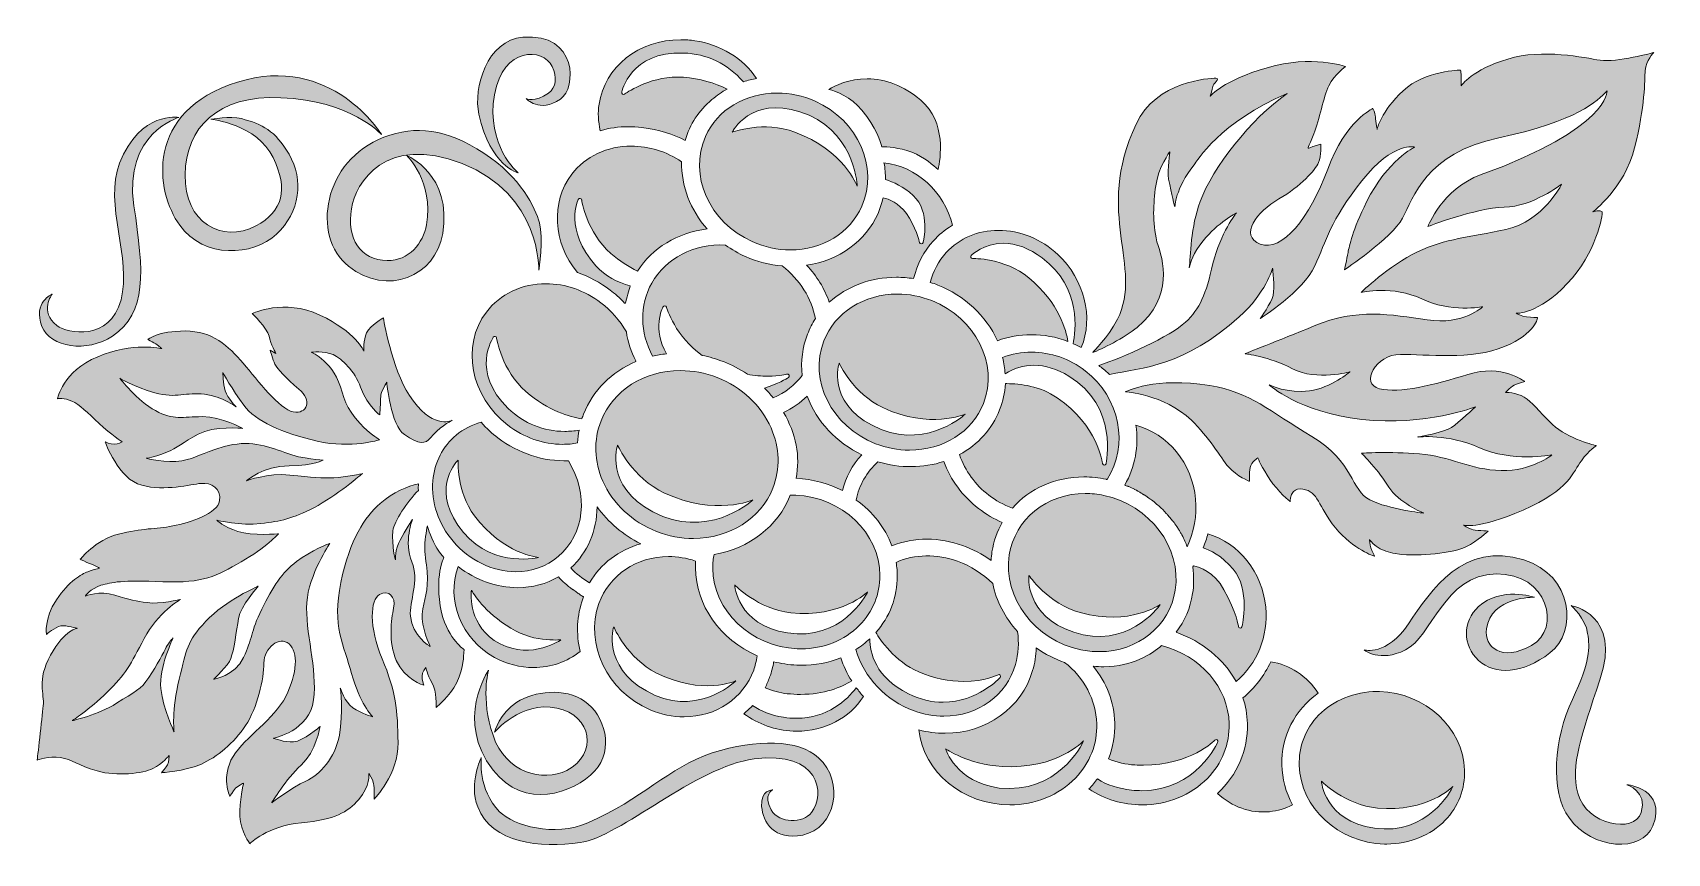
# Model space of a CAD drawing. Header units: inches. Extents: x 1.49 to 9.06, y 2.22 to 6.02.
import ezdxf

# ---------------------------------------------------------------- set-up
doc = ezdxf.new("R2010")
doc.units = ezdxf.units.IN
doc.header["$MEASUREMENT"] = 0
doc.layers.add('Layer 1', color=7, linetype='Continuous')

msp = doc.modelspace()

# ---------------------------------------------------------------- hatches: boundary and pattern name
at = {"layer": 'Layer 1', "true_color": 0xb9a1cc}
h = msp.add_hatch(color=9, dxfattribs=at)
h.dxf.hatch_style = 2
edge = h.paths.add_edge_path()
edge.add_spline(control_points=[(7.7162, 2.9711), (7.6115, 2.9711), (7.5127, 2.9309), (7.4451, 2.8609), (7.3842, 2.798), (7.3524, 2.7154), (7.3554, 2.6285), (7.3609, 2.4333), (7.5377, 2.2701), (7.7497, 2.2647), (7.7533, 2.2646), (7.757, 2.2645), (7.7606, 2.2645), (7.7606, 2.2645), (7.7606, 2.2645), (7.7606, 2.2645), (7.8653, 2.2645), (7.9641, 2.3046), (8.0317, 2.3746), (8.0925, 2.4376), (8.1244, 2.5202), (8.1214, 2.6071), (8.1159, 2.8023), (7.9391, 2.9655), (7.7271, 2.9709), (7.7234, 2.971), (7.7198, 2.9711), (7.7162, 2.9711)], knot_values=[0, 0, 0, 0, 1, 1, 1, 2, 2, 2, 3, 3, 3, 4, 4, 4, 5, 5, 5, 6, 6, 6, 7, 7, 7, 8, 8, 8, 9, 9, 9, 9], degree=3, periodic=1)
edge = h.paths.add_edge_path()
edge.add_spline(control_points=[(7.7037, 2.3382), (7.472, 2.3715), (7.4581, 2.5561), (7.4581, 2.5561), (7.4581, 2.5561), (7.5677, 2.4451), (7.7176, 2.4312), (7.9507, 2.4104), (8.0672, 2.5311), (8.0672, 2.5311), (8.0589, 2.513), (7.9507, 2.3035), (7.7037, 2.3382)], knot_values=[0, 0, 0, 0, 1, 1, 1, 2, 2, 2, 3, 3, 3, 4, 4, 4, 4], degree=3, periodic=1)
edge = h.paths.add_edge_path()
edge.add_spline(control_points=[(6.9764, 2.499), (7.0435, 2.4365), (7.1307, 2.4057), (7.2172, 2.4145), (7.2552, 2.4182), (7.2904, 2.4284), (7.3246, 2.4457), (7.2934, 2.504), (7.2763, 2.5678), (7.275, 2.6308), (7.2709, 2.7632), (7.3339, 2.887), (7.4439, 2.9635), (7.3914, 3.0431), (7.3115, 3.0957), (7.2231, 3.1089), (7.1929, 3.044), (7.1487, 2.9865), (7.0947, 2.9418), (7.1072, 2.9048), (7.114, 2.8658), (7.1154, 2.8227), (7.1181, 2.6994), (7.0688, 2.5848), (6.9764, 2.499)], knot_values=[0, 0, 0, 0, 1, 1, 1, 2, 2, 2, 3, 3, 3, 4, 4, 4, 5, 5, 5, 6, 6, 6, 7, 7, 7, 8, 8, 8, 8], degree=3, periodic=1)
edge = h.paths.add_edge_path()
edge.add_spline(control_points=[(4.9372, 5.744), (4.7875, 5.744), (4.66, 5.6669), (4.6046, 5.5428), (4.5245, 5.3637), (4.6216, 5.1452), (4.821, 5.0557), (4.8776, 5.0303), (4.937, 5.0174), (4.9976, 5.0174), (4.9976, 5.0174), (4.9976, 5.0174), (4.9976, 5.0174), (5.1467, 5.0174), (5.2737, 5.0948), (5.3289, 5.2194), (5.409, 5.3985), (5.3119, 5.617), (5.1125, 5.7065), (5.0563, 5.7314), (4.9973, 5.744), (4.9372, 5.744)], knot_values=[0, 0, 0, 0, 1, 1, 1, 2, 2, 2, 3, 3, 3, 4, 4, 4, 5, 5, 5, 6, 6, 6, 7, 7, 7, 7], degree=3, periodic=1)
edge = h.paths.add_edge_path()
edge.add_spline(control_points=[(5.0424, 5.6572), (5.2866, 5.5795), (5.3074, 5.3353), (5.3074, 5.3131), (5.3074, 5.3131), (5.2449, 5.4796), (5.0188, 5.5629), (4.8745, 5.617), (4.7288, 5.5629), (4.7288, 5.5629), (4.7288, 5.5629), (4.812, 5.7308), (5.0424, 5.6572)], knot_values=[0, 0, 0, 0, 1, 1, 1, 2, 2, 2, 3, 3, 3, 4, 4, 4, 4], degree=3, periodic=1)
edge = h.paths.add_edge_path()
edge.add_spline(control_points=[(6.3642, 3.8891), (6.1853, 3.8891), (6.0373, 3.7691), (6.0122, 3.6038), (5.9823, 3.4054), (6.1306, 3.2085), (6.3428, 3.165), (6.3715, 3.1589), (6.4005, 3.1559), (6.4291, 3.1559), (6.608, 3.1559), (6.756, 3.2759), (6.7811, 3.4412), (6.811, 3.6385), (6.6627, 3.8353), (6.4504, 3.88), (6.4218, 3.886), (6.3928, 3.8891), (6.3642, 3.8891)], knot_values=[0, 0, 0, 0, 1, 1, 1, 2, 2, 2, 3, 3, 3, 4, 4, 4, 5, 5, 5, 6, 6, 6, 6], degree=3, periodic=1)
edge = h.paths.add_edge_path()
edge.add_spline(control_points=[(6.1025, 3.5093), (6.1025, 3.5093), (6.1927, 3.3775), (6.3411, 3.3372), (6.5715, 3.2734), (6.7116, 3.3747), (6.7116, 3.3747), (6.7005, 3.3567), (6.5534, 3.1652), (6.3106, 3.2457), (6.0817, 3.322), (6.1025, 3.5093), (6.1025, 3.5093)], knot_values=[0, 0, 0, 0, 1, 1, 1, 2, 2, 2, 3, 3, 3, 4, 4, 4, 4], degree=3, periodic=1)
edge = h.paths.add_edge_path()
edge.add_spline(control_points=[(5.5929, 2.7933), (5.6142, 2.5978), (5.7971, 2.4464), (6.015, 2.4464), (6.1317, 2.4464), (6.2422, 2.4915), (6.3183, 2.57), (6.3853, 2.6393), (6.4205, 2.7288), (6.4174, 2.8222), (6.4136, 2.9321), (6.359, 3.0357), (6.2678, 3.1064), (6.2227, 3.1216), (6.1787, 3.1441), (6.137, 3.1735), (6.1359, 3.1378), (6.1303, 3.1025), (6.1202, 3.0684), (6.0693, 2.8946), (5.9062, 2.7778), (5.7144, 2.7777), (5.7144, 2.7777), (5.7144, 2.7777), (5.7143, 2.7777), (5.6738, 2.7778), (5.6331, 2.783), (5.5929, 2.7933)], knot_values=[0, 0, 0, 0, 1, 1, 1, 2, 2, 2, 3, 3, 3, 4, 4, 4, 5, 5, 5, 6, 6, 6, 7, 7, 7, 8, 8, 8, 9, 9, 9, 9], degree=3, periodic=1)
edge = h.paths.add_edge_path()
edge.add_spline(control_points=[(5.9651, 2.5241), (5.763, 2.5512), (5.717, 2.7057), (5.717, 2.7057), (5.717, 2.7057), (5.818, 2.6337), (5.979, 2.624), (6.2301, 2.6088), (6.3564, 2.742), (6.3564, 2.742), (6.3481, 2.7212), (6.2315, 2.495), (5.9651, 2.5241)], knot_values=[0, 0, 0, 0, 1, 1, 1, 2, 2, 2, 3, 3, 3, 4, 4, 4, 4], degree=3, periodic=1)
edge = h.paths.add_edge_path()
edge.add_spline(control_points=[(6.7704, 3.7603), (6.7771, 3.7521), (6.7826, 3.744), (6.7878, 3.7361), (6.7878, 3.7361), (6.7962, 3.7234), (6.7962, 3.7234), (6.7992, 3.7191), (6.8017, 3.7143), (6.8042, 3.7096), (6.8066, 3.7053), (6.8088, 3.701), (6.8115, 3.6971), (6.8175, 3.6866), (6.8218, 3.678), (6.8261, 3.668), (6.8295, 3.6595), (6.8329, 3.651), (6.8362, 3.6423), (6.8687, 3.7097), (6.8825, 3.7872), (6.8753, 3.8623), (6.86, 4.0277), (6.7468, 4.1666), (6.5984, 4.2046), (6.613, 4.1079), (6.595, 4.0105), (6.5473, 3.928), (6.5478, 3.9275), (6.5484, 3.9271), (6.5489, 3.9266), (6.5494, 3.9264), (6.5498, 3.9263), (6.5502, 3.9261), (6.5525, 3.9249), (6.5559, 3.9238), (6.5594, 3.9226), (6.5611, 3.9223), (6.5624, 3.9217), (6.5633, 3.9213), (6.564, 3.9211), (6.5648, 3.9209), (6.5654, 3.9205), (6.5695, 3.9185), (6.574, 3.9164), (6.5784, 3.9144), (6.583, 3.9123), (6.5876, 3.9102), (6.5918, 3.908), (6.5923, 3.9078), (6.5927, 3.9075), (6.5931, 3.9072), (6.5933, 3.9072), (6.5934, 3.9072), (6.5935, 3.9071), (6.5965, 3.9061), (6.5988, 3.9047), (6.6007, 3.9036), (6.6022, 3.9027), (6.6034, 3.902), (6.6046, 3.9015), (6.6058, 3.9011), (6.6069, 3.9005), (6.6078, 3.8996), (6.6078, 3.8996), (6.6079, 3.8994), (6.6079, 3.8994), (6.6119, 3.8978), (6.6157, 3.8954), (6.6192, 3.8931), (6.6202, 3.8927), (6.6211, 3.8922), (6.6219, 3.8916), (6.6224, 3.8914), (6.6228, 3.8911), (6.6232, 3.8908), (6.6252, 3.8895), (6.6268, 3.8886), (6.6285, 3.8876), (6.6299, 3.8867), (6.6314, 3.8858), (6.6331, 3.8847), (6.634, 3.8844), (6.635, 3.8839), (6.6358, 3.8832), (6.6363, 3.883), (6.6367, 3.8828), (6.6371, 3.8825), (6.6371, 3.8825), (6.6496, 3.8742), (6.6496, 3.8742), (6.6503, 3.8737), (6.651, 3.8731), (6.6515, 3.8725), (6.6536, 3.871), (6.6554, 3.8696), (6.6572, 3.8682), (6.6584, 3.8672), (6.6596, 3.8662), (6.661, 3.8652), (6.6618, 3.8649), (6.6627, 3.8644), (6.6635, 3.8638), (6.664, 3.8636), (6.6644, 3.8634), (6.6648, 3.8631), (6.6733, 3.8575), (6.6804, 3.8518), (6.6892, 3.8445), (6.6892, 3.8445), (6.6911, 3.8426), (6.6911, 3.8426), (6.6951, 3.8386), (6.6975, 3.8362), (6.7009, 3.8339), (6.7058, 3.8307), (6.7091, 3.8274), (6.7133, 3.8232), (6.7133, 3.8232), (6.7258, 3.8107), (6.7258, 3.8107), (6.7293, 3.8072), (6.7329, 3.8033), (6.7364, 3.7994), (6.7398, 3.7956), (6.7432, 3.7919), (6.7466, 3.7885), (6.7466, 3.7885), (6.748, 3.7871), (6.748, 3.7871), (6.7507, 3.7839), (6.7528, 3.7815), (6.755, 3.7791), (6.7593, 3.7742), (6.7634, 3.7696), (6.7671, 3.7643), (6.7686, 3.7633), (6.7697, 3.7619), (6.7704, 3.7603)], knot_values=[0, 0, 0, 0, 1, 1, 1, 2, 2, 2, 3, 3, 3, 4, 4, 4, 5, 5, 5, 6, 6, 6, 7, 7, 7, 8, 8, 8, 9, 9, 9, 10, 10, 10, 11, 11, 11, 12, 12, 12, 13, 13, 13, 14, 14, 14, 15, 15, 15, 16, 16, 16, 17, 17, 17, 18, 18, 18, 19, 19, 19, 20, 20, 20, 21, 21, 21, 22, 22, 22, 23, 23, 23, 24, 24, 24, 25, 25, 25, 26, 26, 26, 27, 27, 27, 28, 28, 28, 29, 29, 29, 30, 30, 30, 31, 31, 31, 32, 32, 32, 33, 33, 33, 34, 34, 34, 35, 35, 35, 36, 36, 36, 37, 37, 37, 38, 38, 38, 39, 39, 39, 40, 40, 40, 41, 41, 41, 42, 42, 42, 43, 43, 43, 44, 44, 44, 45, 45, 45, 46, 46, 46, 46], degree=3, periodic=1)
edge = h.paths.add_edge_path()
edge.add_spline(control_points=[(4.7826, 2.8685), (4.8496, 2.8194), (4.9283, 2.7915), (5.0108, 2.7878), (5.0162, 2.7876), (5.0216, 2.7875), (5.027, 2.7875), (5.157, 2.7875), (5.272, 2.8474), (5.336, 2.948), (5.3245, 2.9616), (5.3138, 2.9745), (5.3032, 2.9888), (5.2598, 2.9319), (5.1707, 2.8471), (5.0254, 2.8471), (5.0254, 2.8471), (5.0254, 2.8471), (5.0254, 2.8471), (5.0061, 2.8471), (4.9862, 2.8486), (4.9662, 2.8517), (4.9086, 2.8617), (4.8605, 2.8803), (4.823, 2.907), (4.8114, 2.894), (4.7979, 2.8811), (4.7826, 2.8685)], knot_values=[0, 0, 0, 0, 1, 1, 1, 2, 2, 2, 3, 3, 3, 4, 4, 4, 5, 5, 5, 6, 6, 6, 7, 7, 7, 8, 8, 8, 9, 9, 9, 9], degree=3, periodic=1)
edge = h.paths.add_edge_path()
edge.add_spline(control_points=[(4.8804, 2.9888), (4.9149, 2.9738), (4.9496, 2.9646), (4.9835, 2.9612), (5.0042, 2.959), (5.0248, 2.9578), (5.0448, 2.9578), (5.1553, 2.9578), (5.2338, 2.991), (5.2819, 3.0206), (5.2599, 3.055), (5.2429, 3.0909), (5.2313, 3.1276), (5.1733, 3.1044), (5.1114, 3.0927), (5.0473, 3.0927), (5.0473, 3.0927), (5.0473, 3.0927), (5.0473, 3.0927), (5.0409, 3.0927), (5.0346, 3.0928), (5.0282, 3.093), (4.9892, 3.0957), (4.9539, 3.1009), (4.9204, 3.109), (4.9173, 3.0864), (4.9111, 3.0629), (4.9017, 3.0374), (4.896, 3.0214), (4.889, 3.0054), (4.8804, 2.9888)], knot_values=[0, 0, 0, 0, 1, 1, 1, 2, 2, 2, 3, 3, 3, 4, 4, 4, 5, 5, 5, 6, 6, 6, 7, 7, 7, 8, 8, 8, 9, 9, 9, 10, 10, 10, 10], degree=3, periodic=1)
edge = h.paths.add_edge_path()
edge.add_spline(control_points=[(3.4587, 3.5498), (3.4018, 3.3942), (3.4727, 3.2151), (3.6269, 3.1294), (3.6831, 3.0985), (3.7458, 3.0822), (3.8081, 3.0822), (3.8878, 3.0822), (3.9644, 3.1088), (4.0242, 3.1572), (4.004, 3.2395), (4.0083, 3.3237), (4.0369, 3.4012), (4.0376, 3.4042), (4.0388, 3.4072), (4.04, 3.4099), (4.0398, 3.41), (4.0396, 3.4101), (4.0393, 3.4103), (4.0384, 3.4108), (4.0376, 3.4113), (4.0368, 3.4116), (4.0305, 3.4148), (4.0258, 3.418), (4.0203, 3.4222), (4.0203, 3.4222), (4.0191, 3.4233), (4.0191, 3.4233), (4.0129, 3.4265), (4.0084, 3.4297), (4.0041, 3.434), (4.0041, 3.434), (4.0037, 3.4345), (4.0037, 3.4345), (3.9999, 3.4365), (3.9969, 3.4389), (3.9941, 3.4411), (3.9934, 3.4417), (3.9926, 3.4423), (3.9919, 3.4428), (3.9907, 3.443), (3.9895, 3.4435), (3.9885, 3.4443), (3.9631, 3.4626), (3.9413, 3.4822), (3.9236, 3.5026), (3.8674, 3.4697), (3.8019, 3.4523), (3.7339, 3.4523), (3.7339, 3.4523), (3.7338, 3.4523), (3.7338, 3.4523), (3.6371, 3.4523), (3.5399, 3.4869), (3.4587, 3.5498)], knot_values=[0, 0, 0, 0, 1, 1, 1, 2, 2, 2, 3, 3, 3, 4, 4, 4, 5, 5, 5, 6, 6, 6, 7, 7, 7, 8, 8, 8, 9, 9, 9, 10, 10, 10, 11, 11, 11, 12, 12, 12, 13, 13, 13, 14, 14, 14, 15, 15, 15, 16, 16, 16, 17, 17, 17, 18, 18, 18, 18], degree=3, periodic=1)
edge = h.paths.add_edge_path()
edge.add_spline(control_points=[(3.52, 3.441), (3.52, 3.441), (3.5646, 3.3539), (3.6812, 3.279), (3.7908, 3.1953), (3.9349, 3.211), (3.9349, 3.211), (3.9196, 3.1985), (3.7734, 3.1111), (3.6257, 3.2082), (3.4983, 3.296), (3.52, 3.441), (3.52, 3.441)], knot_values=[0, 0, 0, 0, 1, 1, 1, 2, 2, 2, 3, 3, 3, 4, 4, 4, 4], degree=3, periodic=1)
edge = h.paths.add_edge_path()
edge.add_spline(control_points=[(3.5658, 4.2187), (3.5221, 4.2074), (3.4819, 4.1869), (3.4493, 4.1593), (3.3871, 4.1073), (3.3489, 4.032), (3.3416, 3.947), (3.3332, 3.8488), (3.3673, 3.7469), (3.435, 3.6673), (3.5093, 3.5791), (3.6179, 3.5264), (3.7255, 3.5264), (3.7255, 3.5264), (3.7255, 3.5264), (3.7255, 3.5264), (3.7995, 3.5264), (3.8673, 3.5505), (3.9214, 3.5962), (4.0451, 3.6999), (4.065, 3.8861), (3.9694, 4.0405), (3.8551, 4.0359), (3.7378, 4.0739), (3.6428, 4.1465), (3.6163, 4.1658), (3.5903, 4.1901), (3.5658, 4.2187)], knot_values=[0, 0, 0, 0, 1, 1, 1, 2, 2, 2, 3, 3, 3, 4, 4, 4, 5, 5, 5, 6, 6, 6, 7, 7, 7, 8, 8, 8, 9, 9, 9, 9], degree=3, periodic=1)
edge = h.paths.add_edge_path()
edge.add_spline(control_points=[(3.4592, 4.0435), (3.4592, 4.0435), (3.4481, 3.9006), (3.5341, 3.7854), (3.6673, 3.6064), (3.831, 3.5926), (3.831, 3.5926), (3.8116, 3.587), (3.591, 3.544), (3.4578, 3.7424), (3.3329, 3.9269), (3.4592, 4.0435), (3.4592, 4.0435)], knot_values=[0, 0, 0, 0, 1, 1, 1, 2, 2, 2, 3, 3, 3, 4, 4, 4, 4], degree=3, periodic=1)
edge = h.paths.add_edge_path()
edge.add_spline(control_points=[(4.2295, 4.7711), (4.231, 4.7707), (4.2323, 4.7703), (4.2337, 4.77), (4.2376, 4.7913), (4.2505, 4.8327), (4.2561, 4.8507), (4.1947, 4.8676), (4.1409, 4.8949), (4.0972, 4.9436), (3.9462, 5.112), (4.0146, 5.2511), (4.0157, 5.2527), (4.0176, 5.2555), (4.0211, 5.2568), (4.0244, 5.256), (4.0277, 5.2552), (4.0302, 5.2525), (4.0307, 5.2491), (4.031, 5.2476), (4.054, 5.0982), (4.1667, 5.0003), (4.2066, 4.9665), (4.248, 4.939), (4.2899, 4.9187), (4.3576, 5.0268), (4.4742, 5.0973), (4.6127, 5.1143), (4.5343, 5.2012), (4.4914, 5.3134), (4.4941, 5.4254), (4.4237, 5.473), (4.3431, 5.4981), (4.2608, 5.4981), (4.1488, 5.4981), (4.0482, 5.4506), (3.9847, 5.3677), (3.8871, 5.2384), (3.8979, 5.0515), (4.0108, 4.9123), (4.066, 4.8931), (4.1169, 4.8659), (4.1622, 4.8313), (4.1843, 4.8153), (4.2064, 4.7956), (4.2295, 4.7711)], knot_values=[0, 0, 0, 0, 1, 1, 1, 2, 2, 2, 3, 3, 3, 4, 4, 4, 5, 5, 5, 6, 6, 6, 7, 7, 7, 8, 8, 8, 9, 9, 9, 10, 10, 10, 11, 11, 11, 12, 12, 12, 13, 13, 13, 14, 14, 14, 15, 15, 15, 15], degree=3, periodic=1)
edge = h.paths.add_edge_path()
edge.add_spline(control_points=[(4.6441, 3.6061), (4.6402, 3.5876), (4.6386, 3.5678), (4.6386, 3.5412), (4.6399, 3.3457), (4.815, 3.1788), (5.0288, 3.1694), (5.0352, 3.1691), (5.0414, 3.1689), (5.0477, 3.1689), (5.0477, 3.1689), (5.0477, 3.1689), (5.0477, 3.1689), (5.1522, 3.1689), (5.2479, 3.2074), (5.3173, 3.2773), (5.3795, 3.3399), (5.4134, 3.4223), (5.4128, 3.5093), (5.4115, 3.7049), (5.2364, 3.8717), (5.0226, 3.8812), (5.0226, 3.8812), (4.9975, 3.8812), (4.9975, 3.8812), (4.9974, 3.8811), (4.9974, 3.881), (4.9974, 3.8809), (4.9406, 3.7363), (4.8088, 3.6339), (4.6441, 3.6061)], knot_values=[0, 0, 0, 0, 1, 1, 1, 2, 2, 2, 3, 3, 3, 4, 4, 4, 5, 5, 5, 6, 6, 6, 7, 7, 7, 8, 8, 8, 9, 9, 9, 10, 10, 10, 10], degree=3, periodic=1)
edge = h.paths.add_edge_path()
edge.add_spline(control_points=[(4.9841, 3.2429), (4.7496, 3.279), (4.7399, 3.4649), (4.7399, 3.4649), (4.7399, 3.4649), (4.8481, 3.3525), (4.9993, 3.3358), (5.2338, 3.3122), (5.3559, 3.433), (5.3559, 3.433), (5.3476, 3.4135), (5.2325, 3.204), (4.9841, 3.2429)], knot_values=[0, 0, 0, 0, 1, 1, 1, 2, 2, 2, 3, 3, 3, 4, 4, 4, 4], degree=3, periodic=1)
edge = h.paths.add_edge_path()
edge.add_spline(control_points=[(4.4879, 4.4582), (4.3204, 4.4582), (4.1761, 4.3667), (4.1205, 4.225), (4.0857, 4.1366), (4.0886, 4.0376), (4.1286, 3.9463), (4.1743, 3.8417), (4.2653, 3.7565), (4.378, 3.7127), (4.4331, 3.6911), (4.4905, 3.6802), (4.5484, 3.6802), (4.7154, 3.6802), (4.86, 3.7717), (4.9167, 3.9134), (4.9514, 4.0018), (4.9485, 4.1008), (4.9086, 4.1921), (4.8628, 4.2967), (4.7719, 4.3818), (4.6592, 4.4256), (4.6036, 4.4472), (4.546, 4.4582), (4.4879, 4.4582)], knot_values=[0, 0, 0, 0, 1, 1, 1, 2, 2, 2, 3, 3, 3, 4, 4, 4, 5, 5, 5, 6, 6, 6, 7, 7, 7, 8, 8, 8, 8], degree=3, periodic=1)
edge = h.paths.add_edge_path()
edge.add_spline(control_points=[(4.1973, 4.1129), (4.1973, 4.1129), (4.2639, 3.9603), (4.4152, 3.8909), (4.6497, 3.7812), (4.8245, 3.859), (4.8245, 3.859), (4.8079, 3.8423), (4.6053, 3.6744), (4.3611, 3.8035), (4.1335, 3.9228), (4.1973, 4.1129), (4.1973, 4.1129)], knot_values=[0, 0, 0, 0, 1, 1, 1, 2, 2, 2, 3, 3, 3, 4, 4, 4, 4], degree=3, periodic=1)
edge = h.paths.add_edge_path()
edge.add_spline(control_points=[(3.9803, 3.5435), (4.0055, 3.5169), (4.0348, 3.4941), (4.0676, 3.4755), (4.1193, 3.5634), (4.2028, 3.6268), (4.3048, 3.6559), (4.2229, 3.6968), (4.1537, 3.7553), (4.1023, 3.8266), (4.1015, 3.7163), (4.0579, 3.6148), (3.9803, 3.5435)], knot_values=[0, 0, 0, 0, 1, 1, 1, 2, 2, 2, 3, 3, 3, 4, 4, 4, 4], degree=3, periodic=1)
edge = h.paths.add_edge_path()
edge.add_spline(control_points=[(4.4327, 3.5965), (4.2852, 3.5965), (4.1589, 3.511), (4.1108, 3.3788), (4.0431, 3.1918), (4.1493, 2.9712), (4.3477, 2.887), (4.3992, 2.8651), (4.4525, 2.854), (4.5062, 2.854), (4.5062, 2.854), (4.5062, 2.854), (4.5062, 2.854), (4.6535, 2.854), (4.7797, 2.9392), (4.8278, 3.0709), (4.8344, 3.0897), (4.8398, 3.1112), (4.8443, 3.1365), (4.6716, 3.2119), (4.5595, 3.3711), (4.5581, 3.5439), (4.5581, 3.5543), (4.5581, 3.565), (4.5589, 3.5757), (4.5175, 3.5895), (4.4751, 3.5965), (4.4327, 3.5965)], knot_values=[0, 0, 0, 0, 1, 1, 1, 2, 2, 2, 3, 3, 3, 4, 4, 4, 5, 5, 5, 6, 6, 6, 7, 7, 7, 8, 8, 8, 9, 9, 9, 9], degree=3, periodic=1)
edge = h.paths.add_edge_path()
edge.add_spline(control_points=[(4.1793, 3.2706), (4.1793, 3.2706), (4.2418, 3.1249), (4.3777, 3.0569), (4.59, 2.9501), (4.7454, 3.0209), (4.7454, 3.0209), (4.7316, 3.0056), (4.5512, 2.8474), (4.3306, 2.9737), (4.1238, 3.0902), (4.1793, 3.2706), (4.1793, 3.2706)], knot_values=[0, 0, 0, 0, 1, 1, 1, 2, 2, 2, 3, 3, 3, 4, 4, 4, 4], degree=3, periodic=1)
edge = h.paths.add_edge_path()
edge.add_spline(control_points=[(3.8657, 4.8606), (3.7538, 4.8606), (3.653, 4.8128), (3.5893, 4.7294), (3.4708, 4.5733), (3.5156, 4.3383), (3.689, 4.2055), (3.7626, 4.148), (3.853, 4.1164), (3.9434, 4.1164), (3.9665, 4.1164), (3.9895, 4.1185), (4.0118, 4.1226), (4.0131, 4.1444), (4.0154, 4.1636), (4.0188, 4.1817), (3.9969, 4.1781), (3.9749, 4.1764), (3.9532, 4.1764), (3.8534, 4.1764), (3.7651, 4.2123), (3.6907, 4.2831), (3.5141, 4.4526), (3.6205, 4.6114), (3.6216, 4.613), (3.6235, 4.6158), (3.627, 4.6171), (3.6303, 4.6163), (3.6337, 4.6156), (3.6362, 4.6128), (3.6367, 4.6094), (3.6369, 4.6079), (3.6599, 4.4586), (3.7727, 4.3606), (3.8757, 4.2717), (3.9767, 4.2435), (4.0318, 4.2346), (4.0343, 4.2425), (4.0367, 4.2491), (4.0398, 4.2563), (4.0824, 4.3654), (4.1685, 4.4518), (4.2826, 4.4997), (4.2823, 4.5008), (4.2822, 4.502), (4.2821, 4.5033), (4.2598, 4.5455), (4.2449, 4.5905), (4.2379, 4.6374), (4.2077, 4.6902), (4.167, 4.7368), (4.1202, 4.7722), (4.0458, 4.8292), (3.9554, 4.8606), (3.8657, 4.8606)], knot_values=[0, 0, 0, 0, 1, 1, 1, 2, 2, 2, 3, 3, 3, 4, 4, 4, 5, 5, 5, 6, 6, 6, 7, 7, 7, 8, 8, 8, 9, 9, 9, 10, 10, 10, 11, 11, 11, 12, 12, 12, 13, 13, 13, 14, 14, 14, 15, 15, 15, 16, 16, 16, 17, 17, 17, 18, 18, 18, 18], degree=3, periodic=1)
edge = h.paths.add_edge_path()
edge.add_spline(control_points=[(5.3018, 3.1657), (5.3383, 3.0365), (5.4409, 2.928), (5.571, 2.8817), (5.6164, 2.8653), (5.6629, 2.8571), (5.7094, 2.8571), (5.867, 2.8571), (6, 2.9534), (6.0403, 3.0967), (6.0547, 3.1462), (6.058, 3.1974), (6.0502, 3.2489), (5.9917, 3.3136), (5.952, 3.3906), (5.9352, 3.4719), (5.8891, 3.5174), (5.8328, 3.5531), (5.7722, 3.575), (5.6759, 3.6097), (5.574, 3.6076), (5.4874, 3.5696), (5.4915, 3.5465), (5.4933, 3.5263), (5.4933, 3.5065), (5.4933, 3.4093), (5.4581, 3.3165), (5.394, 3.2446), (5.4122, 3.2135), (5.4797, 3.1102), (5.5937, 3.0619), (5.6633, 3.0326), (5.7331, 3.0177), (5.8013, 3.0177), (5.8992, 3.0177), (5.9592, 3.0487), (5.9598, 3.0491), (5.9634, 3.051), (5.9678, 3.05), (5.9703, 3.0468), (5.9728, 3.0436), (5.9726, 3.0391), (5.9699, 3.0361), (5.9688, 3.0349), (5.8641, 2.9217), (5.706, 2.9217), (5.6522, 2.9217), (5.5981, 2.9348), (5.5452, 2.9607), (5.3903, 3.0362), (5.3665, 3.1525), (5.3663, 3.2157), (5.3464, 3.1975), (5.3248, 3.1807), (5.3018, 3.1657)], knot_values=[0, 0, 0, 0, 1, 1, 1, 2, 2, 2, 3, 3, 3, 4, 4, 4, 5, 5, 5, 6, 6, 6, 7, 7, 7, 8, 8, 8, 9, 9, 9, 10, 10, 10, 11, 11, 11, 12, 12, 12, 13, 13, 13, 14, 14, 14, 15, 15, 15, 16, 16, 16, 17, 17, 17, 18, 18, 18, 18], degree=3, periodic=1)
edge = h.paths.add_edge_path()
edge.add_spline(control_points=[(5.6316, 3.6768), (5.687, 3.6768), (5.7422, 3.667), (5.7959, 3.6476), (5.8409, 3.6321), (5.8863, 3.6083), (5.928, 3.5783), (5.9286, 3.5921), (5.9299, 3.6058), (5.9319, 3.6188), (5.9397, 3.6668), (5.956, 3.7136), (5.9794, 3.7549), (5.9428, 3.7699), (5.9051, 3.7919), (5.8698, 3.8191), (5.7956, 3.876), (5.7401, 3.9513), (5.7088, 4.0371), (5.6141, 4.0056), (5.5051, 4.005), (5.4038, 4.0355), (5.3512, 3.9883), (5.3163, 3.9272), (5.3027, 3.8585), (5.3797, 3.8033), (5.4366, 3.7302), (5.4677, 3.6465), (5.5198, 3.6666), (5.5749, 3.6768), (5.6316, 3.6768)], knot_values=[0, 0, 0, 0, 1, 1, 1, 2, 2, 2, 3, 3, 3, 4, 4, 4, 5, 5, 5, 6, 6, 6, 7, 7, 7, 8, 8, 8, 9, 9, 9, 10, 10, 10, 10], degree=3, periodic=1)
edge = h.paths.add_edge_path()
edge.add_spline(control_points=[(5.4941, 4.8127), (5.3386, 4.8127), (5.2046, 4.7274), (5.1528, 4.5955), (5.0812, 4.413), (5.1886, 4.1994), (5.3923, 4.1193), (5.4435, 4.0995), (5.4966, 4.0894), (5.5503, 4.0894), (5.7063, 4.0894), (5.8405, 4.1745), (5.8921, 4.306), (5.9637, 4.4885), (5.8563, 4.7021), (5.6526, 4.7823), (5.6013, 4.8024), (5.548, 4.8127), (5.4941, 4.8127)], knot_values=[0, 0, 0, 0, 1, 1, 1, 2, 2, 2, 3, 3, 3, 4, 4, 4, 5, 5, 5, 6, 6, 6, 6], degree=3, periodic=1)
edge = h.paths.add_edge_path()
edge.add_spline(control_points=[(5.2241, 4.4931), (5.2241, 4.4931), (5.2866, 4.3515), (5.4267, 4.2863), (5.6446, 4.185), (5.8069, 4.2558), (5.8069, 4.2558), (5.7917, 4.2405), (5.6029, 4.0837), (5.3768, 4.2045), (5.1645, 4.3155), (5.2241, 4.4931), (5.2241, 4.4931)], knot_values=[0, 0, 0, 0, 1, 1, 1, 2, 2, 2, 3, 3, 3, 4, 4, 4, 4], degree=3, periodic=1)
edge = h.paths.add_edge_path()
edge.add_spline(control_points=[(5.0243, 3.9589), (5.0245, 3.9589), (5.0246, 3.9589), (5.0248, 3.9589), (5.1018, 3.9548), (5.1757, 3.9352), (5.2393, 3.902), (5.2544, 3.9635), (5.2843, 4.0194), (5.3282, 4.0685), (5.2105, 4.1242), (5.1197, 4.2219), (5.0763, 4.3393), (5.0439, 4.3089), (5.0068, 4.2838), (4.9656, 4.2646), (5.0242, 4.1675), (5.0448, 4.0598), (5.0242, 3.9588), (5.0243, 3.9589), (5.0243, 3.9589), (5.0243, 3.9589)], knot_values=[0, 0, 0, 0, 1, 1, 1, 2, 2, 2, 3, 3, 3, 4, 4, 4, 5, 5, 5, 6, 6, 6, 7, 7, 7, 7], degree=3, periodic=1)
edge = h.paths.add_edge_path()
edge.add_spline(control_points=[(5.781, 4.0686), (5.8075, 3.9934), (5.8545, 3.9286), (5.9174, 3.8808), (5.9488, 3.8567), (5.9854, 3.8363), (6.0264, 3.8203), (6.1067, 3.9126), (6.2271, 3.9655), (6.3578, 3.9655), (6.3921, 3.9655), (6.4267, 3.9618), (6.4608, 3.9545), (6.4615, 3.9544), (6.4622, 3.9542), (6.4628, 3.9538), (6.4632, 3.9536), (6.4643, 3.9534), (6.4652, 3.9532), (6.5685, 4.1121), (6.5246, 4.3324), (6.3638, 4.4573), (6.2916, 4.5129), (6.2034, 4.5435), (6.1154, 4.5435), (6.0685, 4.5435), (6.0232, 4.5351), (5.9806, 4.5186), (5.9872, 4.4927), (5.9912, 4.4671), (5.9924, 4.4432), (6.0334, 4.4691), (6.0793, 4.4828), (6.1259, 4.4828), (6.1788, 4.4828), (6.2335, 4.4657), (6.2886, 4.4322), (6.5194, 4.2931), (6.4609, 4.0287), (6.4602, 4.0261), (6.4591, 4.0222), (6.4555, 4.0196), (6.4515, 4.0199), (6.4474, 4.0202), (6.4442, 4.0234), (6.4438, 4.0274), (6.4436, 4.0291), (6.4236, 4.2029), (6.2337, 4.3322), (6.1551, 4.3862), (6.0634, 4.3975), (6.0003, 4.3975), (5.9981, 4.3975), (5.996, 4.3975), (5.9939, 4.3975), (5.9917, 4.3553), (5.983, 4.3155), (5.9672, 4.2763), (5.9324, 4.1878), (5.8681, 4.1161), (5.781, 4.0686)], knot_values=[0, 0, 0, 0, 1, 1, 1, 2, 2, 2, 3, 3, 3, 4, 4, 4, 5, 5, 5, 6, 6, 6, 7, 7, 7, 8, 8, 8, 9, 9, 9, 10, 10, 10, 11, 11, 11, 12, 12, 12, 13, 13, 13, 14, 14, 14, 15, 15, 15, 16, 16, 16, 17, 17, 17, 18, 18, 18, 19, 19, 19, 20, 20, 20, 20], degree=3, periodic=1)
edge = h.paths.add_edge_path()
edge.add_spline(control_points=[(6.3078, 4.5828), (6.3203, 4.5777), (6.3327, 4.5717), (6.3455, 4.5646), (6.4035, 4.7039), (6.3602, 4.8795), (6.2383, 4.9949), (6.16, 5.0677), (6.0617, 5.1078), (5.9613, 5.1078), (5.8663, 5.1078), (5.7807, 5.0713), (5.7201, 5.005), (5.6845, 4.9656), (5.659, 4.9178), (5.6462, 4.8665), (5.6576, 4.863), (5.6693, 4.8593), (5.681, 4.8546), (5.8047, 4.8054), (5.9049, 4.7116), (5.957, 4.5966), (6.007, 4.6151), (6.0599, 4.6244), (6.1143, 4.6244), (6.1719, 4.6244), (6.2289, 4.614), (6.2838, 4.5934), (6.2762, 4.6409), (6.2431, 4.7713), (6.1027, 4.8877), (5.9892, 4.9822), (5.8429, 4.9773), (5.8419, 4.9773), (5.8389, 4.9771), (5.8353, 4.9792), (5.834, 4.9823), (5.8326, 4.9855), (5.8333, 4.9891), (5.8357, 4.9916), (5.838, 4.9939), (5.893, 5.0478), (5.9844, 5.0478), (6.0437, 5.0478), (6.1042, 5.0249), (6.1644, 4.9798), (6.3486, 4.8417), (6.3198, 4.6381), (6.3078, 4.5828)], knot_values=[0, 0, 0, 0, 1, 1, 1, 2, 2, 2, 3, 3, 3, 4, 4, 4, 5, 5, 5, 6, 6, 6, 7, 7, 7, 8, 8, 8, 9, 9, 9, 10, 10, 10, 11, 11, 11, 12, 12, 12, 13, 13, 13, 14, 14, 14, 15, 15, 15, 16, 16, 16, 16], degree=3, periodic=1)
edge = h.paths.add_edge_path()
edge.add_spline(control_points=[(4.8782, 4.3766), (4.8909, 4.3639), (4.9041, 4.3491), (4.9186, 4.3312), (4.9736, 4.3558), (5.0188, 4.3909), (5.0531, 4.4357), (5.0451, 4.5016), (5.0533, 4.5658), (5.0777, 4.6266), (5.0874, 4.6531), (5.0997, 4.6775), (5.114, 4.6989), (5.0967, 4.7921), (5.0408, 4.8807), (4.9602, 4.9428), (4.9022, 4.9474), (4.8447, 4.962), (4.7893, 4.9863), (4.7571, 5.0011), (4.7268, 5.0186), (4.6968, 5.0399), (4.5506, 5.0459), (4.4214, 4.979), (4.3558, 4.8636), (4.298, 4.7607), (4.2995, 4.6346), (4.3597, 4.5249), (4.3784, 4.5295), (4.3997, 4.5331), (4.4245, 4.536), (4.3557, 4.6492), (4.4055, 4.7492), (4.4078, 4.7536), (4.4093, 4.7566), (4.4126, 4.7583), (4.4159, 4.7581), (4.4193, 4.7577), (4.4222, 4.7554), (4.4232, 4.7522), (4.4236, 4.7508), (4.4666, 4.612), (4.5892, 4.5286), (4.6222, 4.5217), (4.6557, 4.5118), (4.6887, 4.4995), (4.7248, 4.4853), (4.7617, 4.4657), (4.7986, 4.4412), (4.8307, 4.435), (4.8629, 4.4319), (4.8943, 4.4319), (4.9481, 4.4319), (4.9814, 4.4413), (4.9818, 4.4414), (4.9857, 4.4426), (4.9899, 4.4406), (4.9917, 4.4369), (4.9934, 4.4332), (4.9921, 4.4287), (4.9887, 4.4265), (4.9807, 4.4211), (4.9397, 4.395), (4.8782, 4.3766)], knot_values=[0, 0, 0, 0, 1, 1, 1, 2, 2, 2, 3, 3, 3, 4, 4, 4, 5, 5, 5, 6, 6, 6, 7, 7, 7, 8, 8, 8, 9, 9, 9, 10, 10, 10, 11, 11, 11, 12, 12, 12, 13, 13, 13, 14, 14, 14, 15, 15, 15, 16, 16, 16, 17, 17, 17, 18, 18, 18, 19, 19, 19, 20, 20, 20, 21, 21, 21, 21], degree=3, periodic=1)
edge = h.paths.add_edge_path()
edge.add_spline(control_points=[(6.3807, 2.5197), (6.4529, 2.4717), (6.5383, 2.4464), (6.6283, 2.4464), (6.7442, 2.4464), (6.8541, 2.4911), (6.9299, 2.5689), (6.9974, 2.6382), (7.0332, 2.7281), (7.0307, 2.8222), (7.0268, 2.9898), (6.8984, 3.138), (6.7179, 3.1838), (6.6734, 3.1459), (6.5821, 3.086), (6.4508, 3.086), (6.4343, 3.086), (6.4175, 3.0869), (6.4007, 3.0888), (6.4628, 3.0132), (6.4982, 2.9205), (6.5007, 2.8254), (6.5032, 2.7701), (6.4933, 2.7141), (6.4713, 2.6591), (6.5111, 2.643), (6.5533, 2.6333), (6.5942, 2.631), (6.6073, 2.6302), (6.6205, 2.6298), (6.6334, 2.6298), (6.8516, 2.6298), (6.964, 2.7452), (6.9651, 2.7463), (6.9678, 2.7492), (6.9723, 2.7498), (6.9756, 2.7476), (6.979, 2.7455), (6.9803, 2.7412), (6.9788, 2.7375), (6.9779, 2.7352), (6.8773, 2.5118), (6.6264, 2.5118), (6.6109, 2.5118), (6.5949, 2.5127), (6.5789, 2.5145), (6.5175, 2.5205), (6.4643, 2.5381), (6.4208, 2.5668), (6.4099, 2.5524), (6.3964, 2.5355), (6.3807, 2.5197)], knot_values=[0, 0, 0, 0, 1, 1, 1, 2, 2, 2, 3, 3, 3, 4, 4, 4, 5, 5, 5, 6, 6, 6, 7, 7, 7, 8, 8, 8, 9, 9, 9, 10, 10, 10, 11, 11, 11, 12, 12, 12, 13, 13, 13, 14, 14, 14, 15, 15, 15, 16, 16, 16, 17, 17, 17, 17], degree=3, periodic=1)
edge = h.paths.add_edge_path()
edge.add_spline(control_points=[(6.7851, 3.2456), (6.905, 3.2036), (7.0052, 3.1216), (7.0625, 3.0183), (7.1602, 3.0977), (7.2127, 3.2282), (7.2, 3.3614), (7.1844, 3.5239), (7.077, 3.6595), (6.9316, 3.7015), (6.9268, 3.6807), (6.9197, 3.659), (6.9103, 3.6367), (6.9397, 3.6271), (6.997, 3.6016), (7.0496, 3.5382), (7.1291, 3.4432), (7.0918, 3.2785), (7.0902, 3.2715), (7.0893, 3.2676), (7.0855, 3.2649), (7.0816, 3.2651), (7.0775, 3.2653), (7.0743, 3.2685), (7.0738, 3.2725), (7.0737, 3.2731), (7.0661, 3.3363), (7.0068, 3.4428), (6.9602, 3.5271), (6.8935, 3.5472), (6.8652, 3.554), (6.8652, 3.554), (6.8618, 3.5489), (6.8618, 3.5489), (6.8677, 3.504), (6.8676, 3.4622), (6.8614, 3.4247), (6.8511, 3.3595), (6.8248, 3.2978), (6.7851, 3.2456)], knot_values=[0, 0, 0, 0, 1, 1, 1, 2, 2, 2, 3, 3, 3, 4, 4, 4, 5, 5, 5, 6, 6, 6, 7, 7, 7, 8, 8, 8, 9, 9, 9, 10, 10, 10, 11, 11, 11, 12, 12, 12, 13, 13, 13, 13], degree=3, periodic=1)
edge = h.paths.add_edge_path()
edge.add_spline(control_points=[(5.0726, 4.9463), (5.12, 4.8967), (5.1561, 4.8378), (5.178, 4.7745), (5.2591, 4.8484), (5.3717, 4.8905), (5.4891, 4.8905), (5.5156, 4.8905), (5.5423, 4.8883), (5.5688, 4.8842), (5.5842, 4.9501), (5.6158, 5.0106), (5.6606, 5.0593), (5.6835, 5.0858), (5.7124, 5.1094), (5.7488, 5.1312), (5.7101, 5.2879), (5.5813, 5.405), (5.4316, 5.4204), (5.4365, 5.395), (5.4387, 5.3686), (5.4381, 5.3429), (5.4734, 5.3322), (5.5226, 5.311), (5.567, 5.2693), (5.6488, 5.1918), (5.6139, 5.0572), (5.6124, 5.0515), (5.6114, 5.0478), (5.6078, 5.0448), (5.6042, 5.0453), (5.6004, 5.0454), (5.5971, 5.0481), (5.5962, 5.0518), (5.596, 5.0525), (5.578, 5.1285), (5.5352, 5.186), (5.4989, 5.2348), (5.4548, 5.2525), (5.4275, 5.2589), (5.4219, 5.2348), (5.414, 5.2104), (5.4039, 5.1864), (5.3458, 5.0571), (5.2228, 4.9683), (5.0726, 4.9463)], knot_values=[0, 0, 0, 0, 1, 1, 1, 2, 2, 2, 3, 3, 3, 4, 4, 4, 5, 5, 5, 6, 6, 6, 7, 7, 7, 8, 8, 8, 9, 9, 9, 10, 10, 10, 11, 11, 11, 12, 12, 12, 13, 13, 13, 14, 14, 14, 15, 15, 15, 15], degree=3, periodic=1)
edge = h.paths.add_edge_path()
edge.add_spline(control_points=[(5.4245, 5.4951), (5.4447, 5.4951), (5.4982, 5.4926), (5.5601, 5.4694), (5.6191, 5.4462), (5.6628, 5.408), (5.6819, 5.3893), (5.6934, 5.4389), (5.7218, 5.6086), (5.6017, 5.7105), (5.5237, 5.7768), (5.4403, 5.8104), (5.3538, 5.8104), (5.2697, 5.8104), (5.2044, 5.778), (5.1757, 5.7609), (5.2092, 5.7518), (5.2784, 5.7266), (5.3291, 5.6653), (5.3948, 5.5832), (5.4165, 5.5162), (5.4221, 5.4951), (5.4229, 5.4951), (5.4237, 5.4951), (5.4245, 5.4951)], knot_values=[0, 0, 0, 0, 1, 1, 1, 2, 2, 2, 3, 3, 3, 4, 4, 4, 5, 5, 5, 6, 6, 6, 7, 7, 7, 8, 8, 8, 8], degree=3, periodic=1)
edge = h.paths.add_edge_path()
edge.add_spline(control_points=[(4.2459, 5.5878), (4.2667, 5.5878), (4.2881, 5.5864), (4.3094, 5.5836), (4.3884, 5.5743), (4.4563, 5.5543), (4.5111, 5.5242), (4.5319, 5.6), (4.5723, 5.6621), (4.6347, 5.7136), (4.6574, 5.733), (4.6806, 5.7491), (4.7052, 5.7626), (4.6461, 5.7919), (4.5783, 5.8101), (4.5032, 5.8168), (4.494, 5.8176), (4.4844, 5.818), (4.4749, 5.818), (4.3388, 5.818), (4.2311, 5.7401), (4.23, 5.7393), (4.2272, 5.7373), (4.2235, 5.7372), (4.2206, 5.739), (4.2177, 5.7408), (4.2163, 5.7442), (4.2169, 5.7476), (4.2172, 5.7495), (4.2555, 5.9379), (4.5015, 5.9292), (4.6124, 5.9258), (4.7061, 5.881), (4.7799, 5.7961), (4.8018, 5.8037), (4.8231, 5.8084), (4.8412, 5.8118), (4.7781, 5.9051), (4.6747, 5.9684), (4.5555, 5.9862), (4.5337, 5.9895), (4.5116, 5.9911), (4.4898, 5.9911), (4.2959, 5.9911), (4.1367, 5.8654), (4.1112, 5.6921), (4.1053, 5.653), (4.1073, 5.6117), (4.1173, 5.5693), (4.1589, 5.5816), (4.2022, 5.5878), (4.2459, 5.5878)], knot_values=[0, 0, 0, 0, 1, 1, 1, 2, 2, 2, 3, 3, 3, 4, 4, 4, 5, 5, 5, 6, 6, 6, 7, 7, 7, 8, 8, 8, 9, 9, 9, 10, 10, 10, 11, 11, 11, 12, 12, 12, 13, 13, 13, 14, 14, 14, 15, 15, 15, 16, 16, 16, 17, 17, 17, 17], degree=3, periodic=1)
edge = h.paths.add_edge_path()
edge.add_spline(control_points=[(3.115, 5.5393), (3.2621, 5.5962), (3.4037, 5.5781), (3.5771, 5.4657), (3.7505, 5.3534), (3.8158, 5.2118), (3.8352, 5.1424), (3.8546, 5.0731), (3.8324, 4.9232), (3.8324, 4.9232), (3.8324, 4.9232), (3.8435, 5.2743), (3.4772, 5.4172), (3.122, 5.5559), (2.9832, 5.3284), (2.9638, 5.2077), (2.9416, 5.0703), (3.0054, 4.969), (3.1303, 4.9676), (3.2302, 4.9662), (3.2968, 5.0481), (3.3121, 5.1341), (3.3467, 5.3339), (3.2205, 5.4547), (3.2205, 5.4547), (3.2205, 5.4547), (3.4328, 5.3658), (3.387, 5.0925), (3.3537, 4.8941), (3.1289, 4.7997), (2.9513, 4.9413), (2.7751, 5.0814), (2.8348, 5.4325), (3.115, 5.5393)], knot_values=[0, 0, 0, 0, 1, 1, 1, 2, 2, 2, 3, 3, 3, 4, 4, 4, 5, 5, 5, 6, 6, 6, 7, 7, 7, 8, 8, 8, 9, 9, 9, 10, 10, 10, 11, 11, 11, 11], degree=3, periodic=1)
edge = h.paths.add_edge_path()
edge.add_spline(control_points=[(2.4365, 5.7946), (2.8708, 5.9306), (3.1039, 5.5518), (3.1039, 5.5518), (3.1039, 5.5518), (2.9624, 5.71), (2.6377, 5.7225), (2.3408, 5.7349), (2.1979, 5.5837), (2.1937, 5.3645), (2.1896, 5.1452), (2.3644, 5.0453), (2.5212, 5.1286), (2.6474, 5.1952), (2.6724, 5.2979), (2.6017, 5.4449), (2.5281, 5.599), (2.313, 5.6226), (2.313, 5.6226), (2.313, 5.6226), (2.4032, 5.6378), (2.4546, 5.6253), (2.5517, 5.599), (2.61, 5.5712), (2.6752, 5.4602), (2.7446, 5.3423), (2.7252, 5.191), (2.6169, 5.0897), (2.5087, 4.9884), (2.2811, 4.9746), (2.1687, 5.1314), (2.0549, 5.2882), (2.005, 5.66), (2.4365, 5.7946)], knot_values=[0, 0, 0, 0, 1, 1, 1, 2, 2, 2, 3, 3, 3, 4, 4, 4, 5, 5, 5, 6, 6, 6, 7, 7, 7, 8, 8, 8, 9, 9, 9, 10, 10, 10, 11, 11, 11, 11], degree=3, periodic=1)
edge = h.paths.add_edge_path()
edge.add_spline(control_points=[(1.5304, 4.6624), (1.4874, 4.7748), (1.5776, 4.8122), (1.5776, 4.8122), (1.5776, 4.8122), (1.5166, 4.7318), (1.5998, 4.6665), (1.6484, 4.6291), (1.8454, 4.593), (1.8967, 4.7858), (1.9481, 4.9787), (1.8163, 5.2271), (1.8898, 5.4186), (1.9855, 5.6628), (2.1645, 5.6309), (2.1645, 5.6309), (2.1645, 5.6309), (1.9064, 5.5573), (1.9564, 5.2216), (2.0022, 4.9149), (2.0188, 4.7248), (1.8565, 4.618), (1.74, 4.5389), (1.5679, 4.5652), (1.5304, 4.6624)], knot_values=[0, 0, 0, 0, 1, 1, 1, 2, 2, 2, 3, 3, 3, 4, 4, 4, 5, 5, 5, 6, 6, 6, 7, 7, 7, 8, 8, 8, 8], degree=3, periodic=1)
edge = h.paths.add_edge_path()
edge.add_spline(control_points=[(3.6201, 2.6074), (3.4411, 2.8363), (3.5993, 3.0694), (3.5993, 3.0694), (3.5993, 3.0694), (3.5618, 2.9418), (3.6201, 2.7683), (3.6784, 2.5949), (3.8504, 2.5491), (3.9615, 2.606), (4.1058, 2.6809), (4.0822, 2.8599), (3.9157, 2.8946), (3.7478, 2.9293), (3.6271, 2.7822), (3.6271, 2.7822), (3.6271, 2.7822), (3.6506, 2.8724), (3.7311, 2.9223), (3.8088, 2.9723), (3.9531, 2.9903), (4.0447, 2.9265), (4.1377, 2.8613), (4.1835, 2.7031), (4.0919, 2.6032), (3.992, 2.4978), (3.7658, 2.4201), (3.6201, 2.6074)], knot_values=[0, 0, 0, 0, 1, 1, 1, 2, 2, 2, 3, 3, 3, 4, 4, 4, 5, 5, 5, 6, 6, 6, 7, 7, 7, 8, 8, 8, 9, 9, 9, 9], degree=3, periodic=1)
edge = h.paths.add_edge_path()
edge.add_spline(control_points=[(5.0549, 2.3063), (4.923, 2.2785), (4.8703, 2.3673), (4.8648, 2.4381), (4.8578, 2.5158), (4.9161, 2.5158), (4.9161, 2.5158), (4.9161, 2.5158), (4.8689, 2.4936), (4.9092, 2.4228), (4.9466, 2.3576), (5.0576, 2.3604), (5.0951, 2.4104), (5.1617, 2.4964), (5.1339, 2.699), (4.8301, 2.6587), (4.5595, 2.624), (4.2084, 2.2966), (4.0239, 2.2716), (3.8393, 2.2453), (3.6146, 2.2674), (3.5493, 2.4367), (3.5063, 2.5463), (3.566, 2.6657), (3.566, 2.6657), (3.566, 2.6657), (3.548, 2.5158), (3.6506, 2.4145), (3.7159, 2.3493), (3.9032, 2.2952), (4.06, 2.3632), (4.3111, 2.4714), (4.4305, 2.6185), (4.6358, 2.6865), (4.8412, 2.7531), (5.0368, 2.7489), (5.1284, 2.6643), (5.2505, 2.5519), (5.2089, 2.3382), (5.0549, 2.3063)], knot_values=[0, 0, 0, 0, 1, 1, 1, 2, 2, 2, 3, 3, 3, 4, 4, 4, 5, 5, 5, 6, 6, 6, 7, 7, 7, 8, 8, 8, 9, 9, 9, 10, 10, 10, 11, 11, 11, 12, 12, 12, 13, 13, 13, 13], degree=3, periodic=1)
edge = h.paths.add_edge_path()
edge.add_spline(control_points=[(3.4869, 3.1652), (3.4869, 3.1652), (3.4841, 3.1347), (3.4841, 3.1347), (3.4841, 3.1347), (3.4814, 3.0528), (3.4384, 2.989), (3.3953, 2.9265), (3.3565, 2.8974), (3.3565, 2.8974), (3.3565, 2.8974), (3.3607, 2.9737), (3.3371, 3.0126), (3.3135, 3.0514), (3.3093, 3.0819), (3.3093, 3.0819), (3.3093, 3.0819), (3.2913, 3.0583), (3.2913, 3.0431), (3.2913, 3.0278), (3.2996, 3.0001), (3.2996, 3.0001), (3.2996, 3.0001), (3.208, 3.0278), (3.1719, 3.1152), (3.1345, 3.2013), (3.1484, 3.3039), (3.1595, 3.358), (3.1706, 3.4122), (3.1373, 3.4427), (3.0942, 3.4205), (3.0512, 3.3983), (3.0443, 3.2692), (3.1067, 3.1222), (3.1692, 2.9751), (3.1789, 2.8821), (3.1803, 2.735), (3.1831, 2.5879), (3.0693, 2.4728), (3.0693, 2.4728), (3.0693, 2.4728), (3.0721, 2.5228), (3.0665, 2.5449), (3.0623, 2.5671), (3.0443, 2.5907), (3.0443, 2.5907), (3.0443, 2.5907), (3.0526, 2.5324), (2.9985, 2.4714), (2.9444, 2.4103), (2.8903, 2.3784), (2.7321, 2.3632), (2.5739, 2.3479), (2.4934, 2.266), (2.4934, 2.266), (2.4934, 2.266), (2.4518, 2.3229), (2.4476, 2.3923), (2.4435, 2.4617), (2.4643, 2.5463), (2.4643, 2.5463), (2.4643, 2.5463), (2.4379, 2.5352), (2.4268, 2.5228), (2.4157, 2.5103), (2.4005, 2.4853), (2.4005, 2.4853), (2.4005, 2.4853), (2.3588, 2.5769), (2.4157, 2.6698), (2.4726, 2.7628), (2.6058, 2.8405), (2.6599, 2.9487), (2.7141, 3.057), (2.7182, 3.1527), (2.6752, 3.1915), (2.6322, 3.2304), (2.5587, 3.1749), (2.5587, 3.1027), (2.5587, 3.0306), (2.5281, 2.8946), (2.474, 2.8141), (2.4199, 2.7336), (2.3422, 2.667), (2.2659, 2.6338), (2.1896, 2.6018), (2.0841, 2.5949), (2.0841, 2.5949), (2.0841, 2.5949), (2.1063, 2.6213), (2.1119, 2.6323), (2.1188, 2.6434), (2.1202, 2.6754), (2.1202, 2.6754), (2.1202, 2.6754), (2.0897, 2.6365), (2.0439, 2.6143), (1.9981, 2.5921), (1.8774, 2.5768), (1.7858, 2.6032), (1.6942, 2.6296), (1.6706, 2.6573), (1.6165, 2.6656), (1.5624, 2.674), (1.5083, 2.6532), (1.5083, 2.6532), (1.5083, 2.6532), (1.5305, 2.8474), (1.536, 2.9043), (1.543, 2.9612), (1.5041, 3.0195), (1.5707, 3.1402), (1.6373, 3.2609), (1.6942, 3.2637), (1.6942, 3.2637), (1.6942, 3.2637), (1.6443, 3.279), (1.6179, 3.2748), (1.5915, 3.2706), (1.5513, 3.2359), (1.5513, 3.2359), (1.5513, 3.2359), (1.5388, 3.3081), (1.5971, 3.3955), (1.6554, 3.4843), (1.7137, 3.5148), (1.7428, 3.5259), (1.7705, 3.5371), (1.7969, 3.5426), (1.7969, 3.5426), (1.7969, 3.5426), (1.7664, 3.5592), (1.7511, 3.5648), (1.7358, 3.569), (1.7081, 3.5842), (1.7081, 3.5842), (1.7081, 3.5842), (1.7775, 3.673), (1.8857, 3.7008), (1.9939, 3.7285), (2.0564, 3.723), (2.1368, 3.7382), (2.2173, 3.7535), (2.345, 3.7965), (2.3533, 3.8548), (2.3616, 3.9131), (2.3145, 3.9394), (2.2673, 3.9353), (2.2201, 3.9311), (2.1008, 3.8978), (1.9925, 3.9269), (1.8843, 3.9547), (1.8233, 4.1281), (1.8233, 4.1281), (1.8233, 4.1281), (1.8468, 4.117), (1.8649, 4.117), (1.8829, 4.117), (1.9023, 4.1281), (1.9023, 4.1281), (1.9023, 4.1281), (1.851, 4.1601), (1.7955, 4.2128), (1.7414, 4.2641), (1.7039, 4.3016), (1.6692, 4.3168), (1.6346, 4.3321), (1.6027, 4.3279), (1.6027, 4.3279), (1.6027, 4.3279), (1.6262, 4.4542), (1.7886, 4.5222), (1.9509, 4.5916), (2.0855, 4.5597), (2.0855, 4.5597), (2.0855, 4.5597), (2.0578, 4.5833), (2.0481, 4.5874), (2.0397, 4.5916), (2.0203, 4.6027), (2.0203, 4.6027), (2.0203, 4.6027), (2.0675, 4.6415), (2.1937, 4.6415), (2.32, 4.6415), (2.3936, 4.5722), (2.4629, 4.4917), (2.5323, 4.4112), (2.6294, 4.2794), (2.6947, 4.2669), (2.7599, 4.2544), (2.7835, 4.321), (2.721, 4.3723), (2.6586, 4.4237), (2.6211, 4.4653), (2.61, 4.4875), (2.5989, 4.5097), (2.5878, 4.5527), (2.5878, 4.5527), (2.5878, 4.5527), (2.6142, 4.5374), (2.6142, 4.5374), (2.6142, 4.5374), (2.5906, 4.5791), (2.5823, 4.6179), (2.5739, 4.6568), (2.5046, 4.722), (2.5046, 4.722), (2.5046, 4.722), (2.6516, 4.7942), (2.8182, 4.7151), (2.9847, 4.6373), (3.0221, 4.5485), (3.0221, 4.5485), (3.0221, 4.5485), (3.018, 4.5985), (3.0346, 4.6332), (3.0513, 4.6679), (3.1123, 4.7026), (3.1123, 4.7026), (3.1123, 4.7026), (3.1512, 4.4667), (3.233, 4.3432), (3.3371, 4.1864), (3.4217, 4.2225), (3.4315, 4.228), (3.4231, 4.2238), (3.3662, 4.1919), (3.3302, 4.1461), (3.308, 4.1184), (3.2775, 4.1142), (3.2095, 4.1614), (3.147, 4.2044), (3.1276, 4.4042), (3.1276, 4.4042), (3.1276, 4.4042), (3.0998, 4.3584), (3.0998, 4.3376), (3.0998, 4.3168), (3.0957, 4.253), (3.0957, 4.253), (3.0957, 4.253), (3.0416, 4.2877), (3.0069, 4.3806), (2.9791, 4.4569), (2.9208, 4.5124), (2.8792, 4.5319), (2.8376, 4.5513), (2.7793, 4.543), (2.7793, 4.543), (2.7793, 4.543), (2.8862, 4.4972), (2.9208, 4.3584), (2.9555, 4.2197), (3.0943, 4.1378), (3.0943, 4.1378), (3.0943, 4.1378), (2.9666, 4.0948), (2.8057, 4.1309), (2.6447, 4.1683), (2.5198, 4.2238), (2.4657, 4.2974), (2.4116, 4.3709), (2.3686, 4.4486), (2.3686, 4.4486), (2.3686, 4.4486), (2.3686, 4.3987), (2.3797, 4.364), (2.3908, 4.3293), (2.4296, 4.2904), (2.4296, 4.2904), (2.4296, 4.2904), (2.3686, 4.3376), (2.2839, 4.3487), (2.1993, 4.3598), (2.1535, 4.3265), (2.0536, 4.3557), (1.9537, 4.3834), (1.8913, 4.4223), (1.8913, 4.4223), (1.8913, 4.4223), (1.9718, 4.3182), (2.0564, 4.2724), (2.141, 4.2266), (2.1799, 4.2446), (2.2729, 4.2446), (2.3658, 4.2446), (2.4588, 4.1905), (2.4588, 4.1905), (2.4588, 4.1905), (2.3284, 4.203), (2.2548, 4.1642), (2.1813, 4.1253), (2.1591, 4.099), (2.105, 4.0781), (2.0508, 4.0559), (2.0134, 4.0518), (2.0134, 4.0518), (2.0134, 4.0518), (2.1063, 4.0282), (2.1785, 4.0407), (2.2507, 4.0532), (2.2604, 4.0726), (2.3741, 4.1059), (2.4865, 4.1378), (2.5712, 4.1101), (2.6558, 4.0781), (2.7405, 4.0462), (2.8334, 4.0435), (2.8334, 4.0435), (2.8334, 4.0435), (2.796, 4.0171), (2.6752, 4.0171), (2.5545, 4.0171), (2.4782, 3.9477), (2.4782, 3.9477), (2.4782, 3.9477), (2.5781, 3.9852), (2.6794, 3.9741), (2.7807, 3.963), (2.8306, 3.9588), (2.8834, 3.9616), (2.9361, 3.9644), (3.0152, 3.981), (3.0152, 3.981), (3.0152, 3.981), (2.8917, 3.8756), (2.7904, 3.8228), (2.6891, 3.7715), (2.6391, 3.7604), (2.5448, 3.7493), (2.4518, 3.7382), (2.3408, 3.7646), (2.3408, 3.7646), (2.3408, 3.7646), (2.3713, 3.734), (2.438, 3.7132), (2.5046, 3.691), (2.6267, 3.7021), (2.6267, 3.7021), (2.6267, 3.7021), (2.5684, 3.6369), (2.4532, 3.5717), (2.3381, 3.5065), (2.2798, 3.4718), (2.0897, 3.4801), (1.8996, 3.4884), (1.8538, 3.4773), (1.8038, 3.4634), (1.7539, 3.4482), (1.7317, 3.4135), (1.7317, 3.4135), (1.7317, 3.4135), (1.7969, 3.4413), (1.8677, 3.4177), (1.9398, 3.3941), (1.9648, 3.3913), (2.0189, 3.383), (2.073, 3.3746), (2.1729, 3.3982), (2.1729, 3.3982), (2.1729, 3.3982), (2.0661, 3.3358), (2.0037, 3.2165), (1.9412, 3.0971), (1.9176, 3.05), (1.833, 2.9681), (1.7483, 2.8862), (1.6706, 2.8363), (1.6706, 2.8363), (1.6706, 2.8363), (1.79, 2.8626), (1.876, 2.9168), (1.962, 2.9709), (1.9884, 2.9792), (2.0259, 3.0361), (2.0633, 3.093), (2.0952, 3.1554), (2.1063, 3.1762), (2.1174, 3.1984), (2.1382, 3.2193), (2.1382, 3.2193), (2.1382, 3.2193), (2.0716, 3.0833), (2.0813, 2.9848), (2.0924, 2.8876), (2.1424, 2.7849), (2.1424, 2.7849), (2.1424, 2.7849), (2.1299, 2.8848), (2.166, 3.0278), (2.2035, 3.1707), (2.1979, 3.1984), (2.2895, 3.2969), (2.3811, 3.3941), (2.5323, 3.4593), (2.5323, 3.4593), (2.5323, 3.4593), (2.4504, 3.3663), (2.4407, 3.3094), (2.4324, 3.2525), (2.4185, 3.1596), (2.406, 3.1249), (2.3935, 3.0902), (2.3255, 3.0278), (2.3255, 3.0278), (2.3255, 3.0278), (2.4227, 3.043), (2.4643, 3.1291), (2.5059, 3.2151), (2.4962, 3.2456), (2.5489, 3.3524), (2.6003, 3.4579), (2.6419, 3.5217), (2.7099, 3.5731), (2.7765, 3.6244), (2.8639, 3.6577), (2.8639, 3.6577), (2.8639, 3.6577), (2.7668, 3.512), (2.7571, 3.383), (2.7488, 3.2526), (2.807, 3.0749), (2.789, 2.932), (2.771, 2.7891), (2.6031, 2.7544), (2.6031, 2.7544), (2.6031, 2.7544), (2.653, 2.735), (2.696, 2.7378), (2.739, 2.7405), (2.8195, 2.8099), (2.8195, 2.8099), (2.8195, 2.8099), (2.8001, 2.6933), (2.7307, 2.6295), (2.6613, 2.5671), (2.5947, 2.4561), (2.5947, 2.4561), (2.5947, 2.4561), (2.6877, 2.5255), (2.7529, 2.556), (2.8181, 2.5865), (2.8889, 2.6615), (2.9083, 2.7683), (2.9277, 2.8738), (2.9125, 2.9875), (2.9125, 2.9875), (2.9125, 2.9875), (2.9319, 2.9223), (2.9708, 2.8959), (3.0096, 2.8696), (3.0623, 2.8543), (3.0623, 2.8543), (3.0623, 2.8543), (2.9999, 2.9209), (2.9652, 3.0541), (2.9305, 3.1859), (2.8722, 3.2734), (2.9152, 3.476), (2.9583, 3.6799), (3.0249, 3.7771), (3.097, 3.8423), (3.1581, 3.8964), (3.2261, 3.9213), (3.2746, 3.9338), (3.2746, 3.92), (3.2732, 3.9213), (3.2746, 3.9033), (3.2233, 3.852), (3.1608, 3.759), (3.1567, 3.716), (3.1497, 3.6438), (3.1678, 3.5814), (3.1678, 3.5814), (3.1678, 3.5814), (3.165, 3.6286), (3.19, 3.673), (3.2136, 3.716), (3.2469, 3.7688), (3.2469, 3.7688), (3.2469, 3.7688), (3.2052, 3.6647), (3.2441, 3.5717), (3.2802, 3.4857), (3.2316, 3.3872), (3.2371, 3.3206), (3.2455, 3.229), (3.3287, 3.1804), (3.3287, 3.1804), (3.3287, 3.1804), (3.2857, 3.2734), (3.2912, 3.3303), (3.2982, 3.3969), (3.3232, 3.4357), (3.3148, 3.5273), (3.3107, 3.5662), (3.3037, 3.6161), (3.3037, 3.6466), (3.3037, 3.6772), (3.3162, 3.7382), (3.3162, 3.7382), (3.3162, 3.7382), (3.3273, 3.6952), (3.3537, 3.6466), (3.369, 3.6175), (3.3925, 3.5925), (3.3925, 3.5925), (3.3925, 3.5925), (3.3467, 3.5065), (3.3814, 3.3372), (3.4161, 3.2068), (3.4869, 3.1652), (3.4869, 3.1652)], knot_values=[0, 0, 0, 0, 1, 1, 1, 2, 2, 2, 3, 3, 3, 4, 4, 4, 5, 5, 5, 6, 6, 6, 7, 7, 7, 8, 8, 8, 9, 9, 9, 10, 10, 10, 11, 11, 11, 12, 12, 12, 13, 13, 13, 14, 14, 14, 15, 15, 15, 16, 16, 16, 17, 17, 17, 18, 18, 18, 19, 19, 19, 20, 20, 20, 21, 21, 21, 22, 22, 22, 23, 23, 23, 24, 24, 24, 25, 25, 25, 26, 26, 26, 27, 27, 27, 28, 28, 28, 29, 29, 29, 30, 30, 30, 31, 31, 31, 32, 32, 32, 33, 33, 33, 34, 34, 34, 35, 35, 35, 36, 36, 36, 37, 37, 37, 38, 38, 38, 39, 39, 39, 40, 40, 40, 41, 41, 41, 42, 42, 42, 43, 43, 43, 44, 44, 44, 45, 45, 45, 46, 46, 46, 47, 47, 47, 48, 48, 48, 49, 49, 49, 50, 50, 50, 51, 51, 51, 52, 52, 52, 53, 53, 53, 54, 54, 54, 55, 55, 55, 56, 56, 56, 57, 57, 57, 58, 58, 58, 59, 59, 59, 60, 60, 60, 61, 61, 61, 62, 62, 62, 63, 63, 63, 64, 64, 64, 65, 65, 65, 66, 66, 66, 67, 67, 67, 68, 68, 68, 69, 69, 69, 70, 70, 70, 71, 71, 71, 72, 72, 72, 73, 73, 73, 74, 74, 74, 75, 75, 75, 76, 76, 76, 77, 77, 77, 78, 78, 78, 79, 79, 79, 80, 80, 80, 81, 81, 81, 82, 82, 82, 83, 83, 83, 84, 84, 84, 85, 85, 85, 86, 86, 86, 87, 87, 87, 88, 88, 88, 89, 89, 89, 90, 90, 90, 91, 91, 91, 92, 92, 92, 93, 93, 93, 94, 94, 94, 95, 95, 95, 96, 96, 96, 97, 97, 97, 98, 98, 98, 99, 99, 99, 100, 100, 100, 101, 101, 101, 102, 102, 102, 103, 103, 103, 104, 104, 104, 105, 105, 105, 106, 106, 106, 107, 107, 107, 108, 108, 108, 109, 109, 109, 110, 110, 110, 111, 111, 111, 112, 112, 112, 113, 113, 113, 114, 114, 114, 115, 115, 115, 116, 116, 116, 117, 117, 117, 118, 118, 118, 119, 119, 119, 120, 120, 120, 121, 121, 121, 122, 122, 122, 123, 123, 123, 124, 124, 124, 125, 125, 125, 126, 126, 126, 127, 127, 127, 128, 128, 128, 129, 129, 129, 130, 130, 130, 131, 131, 131, 132, 132, 132, 133, 133, 133, 134, 134, 134, 135, 135, 135, 136, 136, 136, 137, 137, 137, 138, 138, 138, 139, 139, 139, 140, 140, 140, 141, 141, 141, 142, 142, 142, 143, 143, 143, 144, 144, 144, 145, 145, 145, 146, 146, 146, 147, 147, 147, 148, 148, 148, 149, 149, 149, 150, 150, 150, 151, 151, 151, 152, 152, 152, 153, 153, 153, 154, 154, 154, 155, 155, 155, 156, 156, 156, 157, 157, 157, 158, 158, 158, 159, 159, 159, 160, 160, 160, 161, 161, 161, 162, 162, 162, 163, 163, 163, 164, 164, 164, 165, 165, 165, 166, 166, 166, 167, 167, 167, 168, 168, 168, 169, 169, 169, 170, 170, 170, 171, 171, 171, 171], degree=3, periodic=1)
edge = h.paths.add_edge_path()
edge.add_spline(control_points=[(3.5549, 5.6461), (3.5272, 5.7668), (3.5924, 5.9889), (3.7589, 6.0027), (4.0142, 6.0236), (4.0073, 5.7655), (3.9323, 5.7155), (3.8338, 5.6489), (3.7741, 5.7183), (3.7741, 5.7183), (3.7741, 5.7183), (3.8116, 5.6989), (3.8768, 5.7433), (3.9129, 5.7668), (3.9171, 5.8196), (3.8949, 5.8668), (3.8518, 5.9542), (3.6659, 5.9597), (3.6271, 5.7363), (3.5854, 5.5018), (3.7367, 5.3742), (3.7367, 5.3742), (3.7367, 5.3742), (3.609, 5.4033), (3.5549, 5.6461)], knot_values=[0, 0, 0, 0, 1, 1, 1, 2, 2, 2, 3, 3, 3, 4, 4, 4, 5, 5, 5, 6, 6, 6, 7, 7, 7, 8, 8, 8, 8], degree=3, periodic=1)
edge = h.paths.add_edge_path()
edge.add_spline(control_points=[(8.5168, 3.1499), (8.3878, 3.0514), (8.2629, 3.0472), (8.1866, 3.1152), (8.1103, 3.1846), (8.1116, 3.2956), (8.1866, 3.365), (8.2893, 3.4593), (8.4447, 3.408), (8.4447, 3.408), (8.4447, 3.408), (8.2448, 3.4122), (8.2227, 3.2623), (8.2102, 3.1763), (8.2934, 3.1069), (8.4322, 3.1846), (8.5709, 3.2623), (8.5085, 3.5204), (8.2671, 3.5162), (8.027, 3.5121), (7.9688, 3.2235), (7.848, 3.1638), (7.7273, 3.1041), (7.6565, 3.1638), (7.6565, 3.1638), (7.6565, 3.1638), (7.7606, 3.1347), (7.8619, 3.2845), (7.9687, 3.4441), (8.1158, 3.6675), (8.3961, 3.5814), (8.625, 3.5093), (8.6459, 3.2484), (8.5168, 3.1499)], knot_values=[0, 0, 0, 0, 1, 1, 1, 2, 2, 2, 3, 3, 3, 4, 4, 4, 5, 5, 5, 6, 6, 6, 7, 7, 7, 8, 8, 8, 9, 9, 9, 10, 10, 10, 11, 11, 11, 11], degree=3, periodic=1)
edge = h.paths.add_edge_path()
edge.add_spline(control_points=[(8.9941, 2.3493), (8.9442, 2.2216), (8.7111, 2.2397), (8.607, 2.384), (8.514, 2.513), (8.5362, 2.7531), (8.6209, 2.9348), (8.7055, 3.1152), (8.7014, 3.1707), (8.6917, 3.2401), (8.6833, 3.3095), (8.6153, 3.3692), (8.6153, 3.3692), (8.6153, 3.3692), (8.8512, 3.3303), (8.7485, 3.025), (8.6625, 2.767), (8.6112, 2.6296), (8.6459, 2.5005), (8.6861, 2.3507), (8.9081, 2.3118), (8.94, 2.4103), (8.9705, 2.5089), (8.8734, 2.5394), (8.8734, 2.5394), (8.8734, 2.5394), (9.0607, 2.5213), (8.9941, 2.3493)], knot_values=[0, 0, 0, 0, 1, 1, 1, 2, 2, 2, 3, 3, 3, 4, 4, 4, 5, 5, 5, 6, 6, 6, 7, 7, 7, 8, 8, 8, 9, 9, 9, 9], degree=3, periodic=1)
edge = h.paths.add_edge_path()
edge.add_spline(control_points=[(6.6047, 4.6582), (6.5479, 4.611), (6.4355, 4.5555), (6.3994, 4.5416), (6.3994, 4.5486), (6.4674, 4.6055), (6.5132, 4.6957), (6.6353, 4.9399), (6.4049, 5.1813), (6.5992, 5.6003), (6.6922, 5.8002), (6.9419, 5.8126), (6.9683, 5.8126), (6.9946, 5.8126), (6.9544, 5.7849), (6.9544, 5.7738), (6.9544, 5.7627), (6.9433, 5.7294), (6.9433, 5.7294), (6.9433, 5.7294), (7.0002, 5.8015), (7.2069, 5.8612), (7.4137, 5.9223), (7.5705, 5.8668), (7.5705, 5.8668), (7.5705, 5.8668), (7.5192, 5.8307), (7.4928, 5.778), (7.4664, 5.7252), (7.4498, 5.6212), (7.4234, 5.5546), (7.397, 5.488), (7.3887, 5.4852), (7.404, 5.4907), (7.4178, 5.4963), (7.4553, 5.5074), (7.4553, 5.5074), (7.4553, 5.5074), (7.4581, 5.4547), (7.4442, 5.4214), (7.4303, 5.3881), (7.3637, 5.3118), (7.2611, 5.2535), (7.1584, 5.1952), (7.0751, 5.0828), (7.175, 5.044), (7.2749, 5.0051), (7.404, 5.1647), (7.4872, 5.3908), (7.5705, 5.617), (7.6967, 5.6725), (7.6967, 5.6725), (7.6967, 5.6725), (7.7078, 5.6503), (7.7078, 5.6392), (7.7078, 5.6281), (7.7162, 5.5754), (7.7162, 5.5754), (7.7162, 5.5754), (7.7328, 5.6587), (7.8369, 5.7544), (7.9396, 5.8501), (8.1033, 5.8501), (8.1033, 5.8501), (8.1033, 5.8501), (8.1061, 5.8335), (8.1061, 5.8196), (8.1061, 5.8057), (8.1061, 5.778), (8.1061, 5.778), (8.1061, 5.778), (8.1574, 5.8529), (8.3212, 5.9015), (8.4849, 5.9514), (8.6764, 5.907), (8.7499, 5.8959), (8.8248, 5.8848), (8.9983, 5.932), (8.9983, 5.932), (8.9983, 5.932), (8.9608, 5.8931), (8.9581, 5.8487), (8.9553, 5.8043), (8.9581, 5.6808), (8.9095, 5.4908), (8.8609, 5.3007), (8.7152, 5.1938), (8.7152, 5.1938), (8.7152, 5.1938), (8.7527, 5.2049), (8.7582, 5.1938), (8.7638, 5.1827), (8.7319, 5.0037), (8.5973, 4.8608), (8.4627, 4.7179), (8.36, 4.7234), (8.36, 4.7234), (8.36, 4.7234), (8.3864, 4.7096), (8.4086, 4.7068), (8.4322, 4.704), (8.4599, 4.704), (8.4599, 4.704), (8.4599, 4.704), (8.4544, 4.6318), (8.3059, 4.5694), (8.1574, 4.5056), (7.9396, 4.5333), (7.8244, 4.5333), (7.7092, 4.5333), (7.6357, 4.396), (7.7273, 4.3738), (7.8189, 4.3515), (7.9798, 4.3904), (8.1366, 4.4403), (8.2934, 4.4903), (8.4003, 4.407), (8.4003, 4.407), (8.4003, 4.407), (8.3739, 4.3987), (8.3572, 4.3932), (8.3406, 4.3876), (8.3114, 4.3571), (8.3114, 4.3571), (8.3114, 4.3571), (8.36, 4.3571), (8.3975, 4.3349), (8.4349, 4.3127), (8.4599, 4.2738), (8.5293, 4.2086), (8.5987, 4.142), (8.7319, 4.1101), (8.7319, 4.1101), (8.7319, 4.1101), (8.6999, 4.0907), (8.6625, 4.0407), (8.625, 3.9908), (8.6084, 3.9061), (8.3933, 3.8118), (8.1782, 3.7188), (8.1158, 3.7424), (8.1158, 3.7424), (8.1158, 3.7424), (8.1394, 3.7285), (8.1532, 3.723), (8.1671, 3.7174), (8.231, 3.7147), (8.231, 3.7147), (8.231, 3.7147), (8.1796, 3.6675), (8.1311, 3.6425), (8.0825, 3.6175), (7.9479, 3.5981), (7.83, 3.6064), (7.712, 3.6148), (7.6815, 3.6758), (7.6815, 3.6758), (7.6815, 3.6758), (7.6815, 3.6508), (7.687, 3.6369), (7.6926, 3.6231), (7.7037, 3.5981), (7.7037, 3.5981), (7.7037, 3.5981), (7.6066, 3.6286), (7.5233, 3.7299), (7.4401, 3.8312), (7.4456, 3.8978), (7.3721, 3.9089), (7.354, 3.9117), (7.3401, 3.9075), (7.329, 3.8978), (7.3138, 3.8825), (7.3138, 3.8506), (7.3138, 3.8506), (7.3138, 3.8506), (7.2555, 3.8992), (7.2194, 3.9533), (7.1833, 4.0074), (7.1639, 4.0532), (7.1639, 4.0532), (7.1639, 4.0532), (7.1334, 4.0366), (7.1278, 4.0088), (7.1223, 3.9825), (7.1251, 3.945), (7.1251, 3.945), (7.1251, 3.945), (7.0668, 3.9672), (7.0279, 4.0116), (6.9905, 4.056), (6.935, 4.1531), (6.8559, 4.2281), (6.7254, 4.3502), (6.5506, 4.3599), (6.5506, 4.3599), (6.5506, 4.3599), (6.6894, 4.4306), (6.9405, 4.389), (7.1292, 4.3571), (7.2166, 4.2711), (7.4137, 4.1531), (7.6107, 4.0352), (7.594, 3.902), (7.6828, 3.859), (7.7716, 3.8146), (7.9312, 3.7979), (7.9312, 3.7979), (7.9312, 3.7979), (7.8133, 3.8479), (7.7703, 3.9186), (7.7272, 3.9908), (7.644, 4.0754), (7.644, 4.0754), (7.644, 4.0754), (7.773, 4.0837), (7.9132, 4.0726), (8.0533, 4.0615), (8.1477, 3.9977), (8.2906, 3.9949), (8.4335, 3.9922), (8.5251, 4.0671), (8.5251, 4.0671), (8.5251, 4.0671), (8.3364, 4.0338), (8.1907, 4.1004), (8.045, 4.167), (7.9049, 4.1503), (7.9049, 4.1503), (7.9049, 4.1503), (8.0311, 4.1725), (8.0616, 4.1947), (8.0936, 4.2169), (8.1726, 4.2905), (8.1726, 4.2905), (8.1726, 4.2905), (7.9409, 4.1989), (7.6454, 4.2322), (7.3512, 4.2655), (7.2166, 4.3918), (7.2166, 4.3918), (7.2166, 4.3918), (7.3027, 4.3501), (7.4026, 4.364), (7.5025, 4.3779), (7.5913, 4.4528), (7.5913, 4.4528), (7.5913, 4.4528), (7.4372, 4.4084), (7.3249, 4.4667), (7.2139, 4.525), (7.1042, 4.5361), (7.1042, 4.5361), (7.1042, 4.5361), (7.2541, 4.5957), (7.4248, 4.6651), (7.6246, 4.7484), (7.78, 4.7178), (7.9479, 4.6929), (8.1171, 4.6679), (8.206, 4.7539), (8.206, 4.7539), (8.206, 4.7539), (8.0547, 4.7262), (7.9229, 4.79), (7.7911, 4.8538), (7.6426, 4.8205), (7.6426, 4.8205), (7.6426, 4.8205), (7.7689, 4.944), (7.9035, 5.0079), (8.0381, 5.0717), (8.138, 5.0745), (8.3128, 5.1119), (8.4876, 5.1508), (8.5709, 5.3215), (8.5709, 5.3215), (8.5709, 5.3215), (8.4363, 5.2174), (8.3045, 5.2146), (8.1726, 5.2118), (7.952, 5.1258), (7.952, 5.1258), (7.952, 5.1258), (8.0145, 5.2992), (8.1976, 5.3659), (8.7957, 5.5823), (8.7818, 5.7544), (8.7818, 5.7544), (8.736, 5.7072), (8.6444, 5.6142), (8.2809, 5.5365), (7.9382, 5.4644), (7.8854, 5.2576), (7.8341, 5.1647), (7.7828, 5.0703), (7.5649, 4.9246), (7.5649, 4.9246), (7.5649, 4.9246), (7.576, 4.9746), (7.5816, 5.0051), (7.5871, 5.0356), (7.6024, 5.1078), (7.6676, 5.2396), (7.7647, 5.4352), (7.891, 5.4935), (7.891, 5.4935), (7.891, 5.4935), (7.7938, 5.524), (7.6454, 5.3367), (7.4969, 5.1494), (7.4816, 5.0606), (7.4275, 4.9427), (7.3734, 4.8247), (7.175, 4.6998), (7.175, 4.6998), (7.175, 4.6998), (7.2263, 4.772), (7.2346, 4.8067), (7.243, 4.8427), (7.2319, 4.9329), (7.2319, 4.9329), (7.2319, 4.9329), (7.1986, 4.815), (7.0778, 4.7068), (6.8211, 4.4778), (6.6283, 4.4709), (6.477, 4.4403), (6.4534, 4.4625), (6.441, 4.4695), (6.4271, 4.482), (6.5381, 4.5167), (6.7601, 4.618), (6.8281, 4.6818), (6.8961, 4.7456), (6.9224, 4.8108), (6.9557, 4.9537), (6.9904, 5.0967), (7.064, 5.1882), (7.064, 5.1882), (7.064, 5.1882), (6.9779, 5.1438), (6.9099, 5.0592), (6.8641, 5.0023), (6.8503, 4.9579), (6.8461, 4.9343), (6.8516, 4.9843), (6.8531, 5.1258), (6.8961, 5.241), (6.9543, 5.3992), (7.1306, 5.6239), (7.2998, 5.7419), (6.9904, 5.6128), (6.878, 5.4241), (6.8683, 5.4117), (6.7795, 5.2993), (6.7795, 5.216), (6.7795, 5.216), (6.7795, 5.216), (6.7629, 5.2771), (6.7504, 5.3451), (6.7434, 5.3908), (6.7559, 5.4713), (6.7559, 5.4713), (6.7559, 5.4713), (6.7018, 5.3992), (6.6907, 5.3145), (6.6796, 5.2285), (6.674, 5.1494), (6.6962, 5.0551), (6.7255, 4.9704), (6.774, 4.7997), (6.6047, 4.6582)], knot_values=[0, 0, 0, 0, 1, 1, 1, 2, 2, 2, 3, 3, 3, 4, 4, 4, 5, 5, 5, 6, 6, 6, 7, 7, 7, 8, 8, 8, 9, 9, 9, 10, 10, 10, 11, 11, 11, 12, 12, 12, 13, 13, 13, 14, 14, 14, 15, 15, 15, 16, 16, 16, 17, 17, 17, 18, 18, 18, 19, 19, 19, 20, 20, 20, 21, 21, 21, 22, 22, 22, 23, 23, 23, 24, 24, 24, 25, 25, 25, 26, 26, 26, 27, 27, 27, 28, 28, 28, 29, 29, 29, 30, 30, 30, 31, 31, 31, 32, 32, 32, 33, 33, 33, 34, 34, 34, 35, 35, 35, 36, 36, 36, 37, 37, 37, 38, 38, 38, 39, 39, 39, 40, 40, 40, 41, 41, 41, 42, 42, 42, 43, 43, 43, 44, 44, 44, 45, 45, 45, 46, 46, 46, 47, 47, 47, 48, 48, 48, 49, 49, 49, 50, 50, 50, 51, 51, 51, 52, 52, 52, 53, 53, 53, 54, 54, 54, 55, 55, 55, 56, 56, 56, 57, 57, 57, 58, 58, 58, 59, 59, 59, 60, 60, 60, 61, 61, 61, 62, 62, 62, 63, 63, 63, 64, 64, 64, 65, 65, 65, 66, 66, 66, 67, 67, 67, 68, 68, 68, 69, 69, 69, 70, 70, 70, 71, 71, 71, 72, 72, 72, 73, 73, 73, 74, 74, 74, 75, 75, 75, 76, 76, 76, 77, 77, 77, 78, 78, 78, 79, 79, 79, 80, 80, 80, 81, 81, 81, 82, 82, 82, 83, 83, 83, 84, 84, 84, 85, 85, 85, 86, 86, 86, 87, 87, 87, 88, 88, 88, 89, 89, 89, 90, 90, 90, 91, 91, 91, 92, 92, 92, 93, 93, 93, 94, 94, 94, 95, 95, 95, 96, 96, 96, 97, 97, 97, 98, 98, 98, 99, 99, 99, 100, 100, 100, 101, 101, 101, 102, 102, 102, 103, 103, 103, 104, 104, 104, 105, 105, 105, 106, 106, 106, 107, 107, 107, 108, 108, 108, 109, 109, 109, 110, 110, 110, 111, 111, 111, 112, 112, 112, 113, 113, 113, 114, 114, 114, 115, 115, 115, 116, 116, 116, 117, 117, 117, 118, 118, 118, 119, 119, 119, 120, 120, 120, 121, 121, 121, 122, 122, 122, 123, 123, 123, 124, 124, 124, 124], degree=3, periodic=1)

# ---------------------------------------------------------------- linework, layer by layer
at = {"layer": 'Layer 1', "color": 9, "lineweight": 9, "true_color": 0xb9a1cc}
for points, knots in [([(3.5549, 5.6461), (3.5272, 5.7668), (3.5924, 5.9889), (3.7589, 6.0027), (4.0142, 6.0236), (4.0073, 5.7655), (3.9323, 5.7155), (3.8338, 5.6489), (3.7741, 5.7183), (3.7741, 5.7183), (3.7741, 5.7183), (3.8116, 5.6989), (3.8768, 5.7433), (3.9129, 5.7668), (3.9171, 5.8196), (3.8949, 5.8668), (3.8518, 5.9542), (3.6659, 5.9597), (3.6271, 5.7363), (3.5854, 5.5018), (3.7367, 5.3742), (3.7367, 5.3742), (3.7367, 5.3742), (3.609, 5.4033), (3.5549, 5.6461)], [0, 0, 0, 0, 1, 1, 1, 2, 2, 2, 3, 3, 3, 4, 4, 4, 5, 5, 5, 6, 6, 6, 7, 7, 7, 8, 8, 8, 8]), ([(4.2459, 5.5878), (4.2667, 5.5878), (4.2881, 5.5864), (4.3094, 5.5836), (4.3884, 5.5743), (4.4563, 5.5543), (4.5111, 5.5242), (4.5319, 5.6), (4.5723, 5.6621), (4.6347, 5.7136), (4.6574, 5.733), (4.6806, 5.7491), (4.7052, 5.7626), (4.6461, 5.7919), (4.5783, 5.8101), (4.5032, 5.8168), (4.494, 5.8176), (4.4844, 5.818), (4.4749, 5.818), (4.3388, 5.818), (4.2311, 5.7401), (4.23, 5.7393), (4.2272, 5.7373), (4.2235, 5.7372), (4.2206, 5.739), (4.2177, 5.7408), (4.2163, 5.7442), (4.2169, 5.7476), (4.2172, 5.7495), (4.2555, 5.9379), (4.5015, 5.9292), (4.6124, 5.9258), (4.7061, 5.881), (4.7799, 5.7961), (4.8018, 5.8037), (4.8231, 5.8084), (4.8412, 5.8118), (4.7781, 5.9051), (4.6747, 5.9684), (4.5555, 5.9862), (4.5337, 5.9895), (4.5116, 5.9911), (4.4898, 5.9911), (4.2959, 5.9911), (4.1367, 5.8654), (4.1112, 5.6921), (4.1053, 5.653), (4.1073, 5.6117), (4.1173, 5.5693), (4.1589, 5.5816), (4.2022, 5.5878), (4.2459, 5.5878)], [0, 0, 0, 0, 1, 1, 1, 2, 2, 2, 3, 3, 3, 4, 4, 4, 5, 5, 5, 6, 6, 6, 7, 7, 7, 8, 8, 8, 9, 9, 9, 10, 10, 10, 11, 11, 11, 12, 12, 12, 13, 13, 13, 14, 14, 14, 15, 15, 15, 16, 16, 16, 17, 17, 17, 17]), ([(2.4365, 5.7946), (2.8708, 5.9306), (3.1039, 5.5518), (3.1039, 5.5518), (3.1039, 5.5518), (2.9624, 5.71), (2.6377, 5.7225), (2.3408, 5.7349), (2.1979, 5.5837), (2.1937, 5.3645), (2.1896, 5.1452), (2.3644, 5.0453), (2.5212, 5.1286), (2.6474, 5.1952), (2.6724, 5.2979), (2.6017, 5.4449), (2.5281, 5.599), (2.313, 5.6226), (2.313, 5.6226), (2.313, 5.6226), (2.4032, 5.6378), (2.4546, 5.6253), (2.5517, 5.599), (2.61, 5.5712), (2.6752, 5.4602), (2.7446, 5.3423), (2.7252, 5.191), (2.6169, 5.0897), (2.5087, 4.9884), (2.2811, 4.9746), (2.1687, 5.1314), (2.0549, 5.2882), (2.005, 5.66), (2.4365, 5.7946)], [0, 0, 0, 0, 1, 1, 1, 2, 2, 2, 3, 3, 3, 4, 4, 4, 5, 5, 5, 6, 6, 6, 7, 7, 7, 8, 8, 8, 9, 9, 9, 10, 10, 10, 11, 11, 11, 11]), ([(6.6047, 4.6582), (6.5479, 4.611), (6.4355, 4.5555), (6.3994, 4.5416), (6.3994, 4.5486), (6.4674, 4.6055), (6.5132, 4.6957), (6.6353, 4.9399), (6.4049, 5.1813), (6.5992, 5.6003), (6.6922, 5.8002), (6.9419, 5.8126), (6.9683, 5.8126), (6.9946, 5.8126), (6.9544, 5.7849), (6.9544, 5.7738), (6.9544, 5.7627), (6.9433, 5.7294), (6.9433, 5.7294), (6.9433, 5.7294), (7.0002, 5.8015), (7.2069, 5.8612), (7.4137, 5.9223), (7.5705, 5.8668), (7.5705, 5.8668), (7.5705, 5.8668), (7.5192, 5.8307), (7.4928, 5.778), (7.4664, 5.7252), (7.4498, 5.6212), (7.4234, 5.5546), (7.397, 5.488), (7.3887, 5.4852), (7.404, 5.4907), (7.4178, 5.4963), (7.4553, 5.5074), (7.4553, 5.5074), (7.4553, 5.5074), (7.4581, 5.4547), (7.4442, 5.4214), (7.4303, 5.3881), (7.3637, 5.3118), (7.2611, 5.2535), (7.1584, 5.1952), (7.0751, 5.0828), (7.175, 5.044), (7.2749, 5.0051), (7.404, 5.1647), (7.4872, 5.3908), (7.5705, 5.617), (7.6967, 5.6725), (7.6967, 5.6725), (7.6967, 5.6725), (7.7078, 5.6503), (7.7078, 5.6392), (7.7078, 5.6281), (7.7162, 5.5754), (7.7162, 5.5754), (7.7162, 5.5754), (7.7328, 5.6587), (7.8369, 5.7544), (7.9396, 5.8501), (8.1033, 5.8501), (8.1033, 5.8501), (8.1033, 5.8501), (8.1061, 5.8335), (8.1061, 5.8196), (8.1061, 5.8057), (8.1061, 5.778), (8.1061, 5.778), (8.1061, 5.778), (8.1574, 5.8529), (8.3212, 5.9015), (8.4849, 5.9514), (8.6764, 5.907), (8.7499, 5.8959), (8.8248, 5.8848), (8.9983, 5.932), (8.9983, 5.932), (8.9983, 5.932), (8.9608, 5.8931), (8.9581, 5.8487), (8.9553, 5.8043), (8.9581, 5.6808), (8.9095, 5.4908), (8.8609, 5.3007), (8.7152, 5.1938), (8.7152, 5.1938), (8.7152, 5.1938), (8.7527, 5.2049), (8.7582, 5.1938), (8.7638, 5.1827), (8.7319, 5.0037), (8.5973, 4.8608), (8.4627, 4.7179), (8.36, 4.7234), (8.36, 4.7234), (8.36, 4.7234), (8.3864, 4.7096), (8.4086, 4.7068), (8.4322, 4.704), (8.4599, 4.704), (8.4599, 4.704), (8.4599, 4.704), (8.4544, 4.6318), (8.3059, 4.5694), (8.1574, 4.5056), (7.9396, 4.5333), (7.8244, 4.5333), (7.7092, 4.5333), (7.6357, 4.396), (7.7273, 4.3738), (7.8189, 4.3515), (7.9798, 4.3904), (8.1366, 4.4403), (8.2934, 4.4903), (8.4003, 4.407), (8.4003, 4.407), (8.4003, 4.407), (8.3739, 4.3987), (8.3572, 4.3932), (8.3406, 4.3876), (8.3114, 4.3571), (8.3114, 4.3571), (8.3114, 4.3571), (8.36, 4.3571), (8.3975, 4.3349), (8.4349, 4.3127), (8.4599, 4.2738), (8.5293, 4.2086), (8.5987, 4.142), (8.7319, 4.1101), (8.7319, 4.1101), (8.7319, 4.1101), (8.6999, 4.0907), (8.6625, 4.0407), (8.625, 3.9908), (8.6084, 3.9061), (8.3933, 3.8118), (8.1782, 3.7188), (8.1158, 3.7424), (8.1158, 3.7424), (8.1158, 3.7424), (8.1394, 3.7285), (8.1532, 3.723), (8.1671, 3.7174), (8.231, 3.7147), (8.231, 3.7147), (8.231, 3.7147), (8.1796, 3.6675), (8.1311, 3.6425), (8.0825, 3.6175), (7.9479, 3.5981), (7.83, 3.6064), (7.712, 3.6148), (7.6815, 3.6758), (7.6815, 3.6758), (7.6815, 3.6758), (7.6815, 3.6508), (7.687, 3.6369), (7.6926, 3.6231), (7.7037, 3.5981), (7.7037, 3.5981), (7.7037, 3.5981), (7.6066, 3.6286), (7.5233, 3.7299), (7.4401, 3.8312), (7.4456, 3.8978), (7.3721, 3.9089), (7.354, 3.9117), (7.3401, 3.9075), (7.329, 3.8978), (7.3138, 3.8825), (7.3138, 3.8506), (7.3138, 3.8506), (7.3138, 3.8506), (7.2555, 3.8992), (7.2194, 3.9533), (7.1833, 4.0074), (7.1639, 4.0532), (7.1639, 4.0532), (7.1639, 4.0532), (7.1334, 4.0366), (7.1278, 4.0088), (7.1223, 3.9825), (7.1251, 3.945), (7.1251, 3.945), (7.1251, 3.945), (7.0668, 3.9672), (7.0279, 4.0116), (6.9905, 4.056), (6.935, 4.1531), (6.8559, 4.2281), (6.7254, 4.3502), (6.5506, 4.3599), (6.5506, 4.3599), (6.5506, 4.3599), (6.6894, 4.4306), (6.9405, 4.389), (7.1292, 4.3571), (7.2166, 4.2711), (7.4137, 4.1531), (7.6107, 4.0352), (7.594, 3.902), (7.6828, 3.859), (7.7716, 3.8146), (7.9312, 3.7979), (7.9312, 3.7979), (7.9312, 3.7979), (7.8133, 3.8479), (7.7703, 3.9186), (7.7272, 3.9908), (7.644, 4.0754), (7.644, 4.0754), (7.644, 4.0754), (7.773, 4.0837), (7.9132, 4.0726), (8.0533, 4.0615), (8.1477, 3.9977), (8.2906, 3.9949), (8.4335, 3.9922), (8.5251, 4.0671), (8.5251, 4.0671), (8.5251, 4.0671), (8.3364, 4.0338), (8.1907, 4.1004), (8.045, 4.167), (7.9049, 4.1503), (7.9049, 4.1503), (7.9049, 4.1503), (8.0311, 4.1725), (8.0616, 4.1947), (8.0936, 4.2169), (8.1726, 4.2905), (8.1726, 4.2905), (8.1726, 4.2905), (7.9409, 4.1989), (7.6454, 4.2322), (7.3512, 4.2655), (7.2166, 4.3918), (7.2166, 4.3918), (7.2166, 4.3918), (7.3027, 4.3501), (7.4026, 4.364), (7.5025, 4.3779), (7.5913, 4.4528), (7.5913, 4.4528), (7.5913, 4.4528), (7.4372, 4.4084), (7.3249, 4.4667), (7.2139, 4.525), (7.1042, 4.5361), (7.1042, 4.5361), (7.1042, 4.5361), (7.2541, 4.5957), (7.4248, 4.6651), (7.6246, 4.7484), (7.78, 4.7178), (7.9479, 4.6929), (8.1171, 4.6679), (8.206, 4.7539), (8.206, 4.7539), (8.206, 4.7539), (8.0547, 4.7262), (7.9229, 4.79), (7.7911, 4.8538), (7.6426, 4.8205), (7.6426, 4.8205), (7.6426, 4.8205), (7.7689, 4.944), (7.9035, 5.0079), (8.0381, 5.0717), (8.138, 5.0745), (8.3128, 5.1119), (8.4876, 5.1508), (8.5709, 5.3215), (8.5709, 5.3215), (8.5709, 5.3215), (8.4363, 5.2174), (8.3045, 5.2146), (8.1726, 5.2118), (7.952, 5.1258), (7.952, 5.1258), (7.952, 5.1258), (8.0145, 5.2992), (8.1976, 5.3659), (8.7957, 5.5823), (8.7818, 5.7544), (8.7818, 5.7544), (8.736, 5.7072), (8.6444, 5.6142), (8.2809, 5.5365), (7.9382, 5.4644), (7.8854, 5.2576), (7.8341, 5.1647), (7.7828, 5.0703), (7.5649, 4.9246), (7.5649, 4.9246), (7.5649, 4.9246), (7.576, 4.9746), (7.5816, 5.0051), (7.5871, 5.0356), (7.6024, 5.1078), (7.6676, 5.2396), (7.7647, 5.4352), (7.891, 5.4935), (7.891, 5.4935), (7.891, 5.4935), (7.7938, 5.524), (7.6454, 5.3367), (7.4969, 5.1494), (7.4816, 5.0606), (7.4275, 4.9427), (7.3734, 4.8247), (7.175, 4.6998), (7.175, 4.6998), (7.175, 4.6998), (7.2263, 4.772), (7.2346, 4.8067), (7.243, 4.8427), (7.2319, 4.9329), (7.2319, 4.9329), (7.2319, 4.9329), (7.1986, 4.815), (7.0778, 4.7068), (6.8211, 4.4778), (6.6283, 4.4709), (6.477, 4.4403), (6.4534, 4.4625), (6.441, 4.4695), (6.4271, 4.482), (6.5381, 4.5167), (6.7601, 4.618), (6.8281, 4.6818), (6.8961, 4.7456), (6.9224, 4.8108), (6.9557, 4.9537), (6.9904, 5.0967), (7.064, 5.1882), (7.064, 5.1882), (7.064, 5.1882), (6.9779, 5.1438), (6.9099, 5.0592), (6.8641, 5.0023), (6.8503, 4.9579), (6.8461, 4.9343), (6.8516, 4.9843), (6.8531, 5.1258), (6.8961, 5.241), (6.9543, 5.3992), (7.1306, 5.6239), (7.2998, 5.7419), (6.9904, 5.6128), (6.878, 5.4241), (6.8683, 5.4117), (6.7795, 5.2993), (6.7795, 5.216), (6.7795, 5.216), (6.7795, 5.216), (6.7629, 5.2771), (6.7504, 5.3451), (6.7434, 5.3908), (6.7559, 5.4713), (6.7559, 5.4713), (6.7559, 5.4713), (6.7018, 5.3992), (6.6907, 5.3145), (6.6796, 5.2285), (6.674, 5.1494), (6.6962, 5.0551), (6.7255, 4.9704), (6.774, 4.7997), (6.6047, 4.6582)], [0, 0, 0, 0, 1, 1, 1, 2, 2, 2, 3, 3, 3, 4, 4, 4, 5, 5, 5, 6, 6, 6, 7, 7, 7, 8, 8, 8, 9, 9, 9, 10, 10, 10, 11, 11, 11, 12, 12, 12, 13, 13, 13, 14, 14, 14, 15, 15, 15, 16, 16, 16, 17, 17, 17, 18, 18, 18, 19, 19, 19, 20, 20, 20, 21, 21, 21, 22, 22, 22, 23, 23, 23, 24, 24, 24, 25, 25, 25, 26, 26, 26, 27, 27, 27, 28, 28, 28, 29, 29, 29, 30, 30, 30, 31, 31, 31, 32, 32, 32, 33, 33, 33, 34, 34, 34, 35, 35, 35, 36, 36, 36, 37, 37, 37, 38, 38, 38, 39, 39, 39, 40, 40, 40, 41, 41, 41, 42, 42, 42, 43, 43, 43, 44, 44, 44, 45, 45, 45, 46, 46, 46, 47, 47, 47, 48, 48, 48, 49, 49, 49, 50, 50, 50, 51, 51, 51, 52, 52, 52, 53, 53, 53, 54, 54, 54, 55, 55, 55, 56, 56, 56, 57, 57, 57, 58, 58, 58, 59, 59, 59, 60, 60, 60, 61, 61, 61, 62, 62, 62, 63, 63, 63, 64, 64, 64, 65, 65, 65, 66, 66, 66, 67, 67, 67, 68, 68, 68, 69, 69, 69, 70, 70, 70, 71, 71, 71, 72, 72, 72, 73, 73, 73, 74, 74, 74, 75, 75, 75, 76, 76, 76, 77, 77, 77, 78, 78, 78, 79, 79, 79, 80, 80, 80, 81, 81, 81, 82, 82, 82, 83, 83, 83, 84, 84, 84, 85, 85, 85, 86, 86, 86, 87, 87, 87, 88, 88, 88, 89, 89, 89, 90, 90, 90, 91, 91, 91, 92, 92, 92, 93, 93, 93, 94, 94, 94, 95, 95, 95, 96, 96, 96, 97, 97, 97, 98, 98, 98, 99, 99, 99, 100, 100, 100, 101, 101, 101, 102, 102, 102, 103, 103, 103, 104, 104, 104, 105, 105, 105, 106, 106, 106, 107, 107, 107, 108, 108, 108, 109, 109, 109, 110, 110, 110, 111, 111, 111, 112, 112, 112, 113, 113, 113, 114, 114, 114, 115, 115, 115, 116, 116, 116, 117, 117, 117, 118, 118, 118, 119, 119, 119, 120, 120, 120, 121, 121, 121, 122, 122, 122, 123, 123, 123, 124, 124, 124, 124]), ([(5.4245, 5.4951), (5.4447, 5.4951), (5.4982, 5.4926), (5.5601, 5.4694), (5.6191, 5.4462), (5.6628, 5.408), (5.6819, 5.3893), (5.6934, 5.4389), (5.7218, 5.6086), (5.6017, 5.7105), (5.5237, 5.7768), (5.4403, 5.8104), (5.3538, 5.8104), (5.2697, 5.8104), (5.2044, 5.778), (5.1757, 5.7609), (5.2092, 5.7518), (5.2784, 5.7266), (5.3291, 5.6653), (5.3948, 5.5832), (5.4165, 5.5162), (5.4221, 5.4951), (5.4229, 5.4951), (5.4237, 5.4951), (5.4245, 5.4951)], [0, 0, 0, 0, 1, 1, 1, 2, 2, 2, 3, 3, 3, 4, 4, 4, 5, 5, 5, 6, 6, 6, 7, 7, 7, 8, 8, 8, 8]), ([(4.9372, 5.744), (4.7875, 5.744), (4.66, 5.6669), (4.6046, 5.5428), (4.5245, 5.3637), (4.6216, 5.1452), (4.821, 5.0557), (4.8776, 5.0303), (4.937, 5.0174), (4.9976, 5.0174), (4.9976, 5.0174), (4.9976, 5.0174), (4.9976, 5.0174), (5.1467, 5.0174), (5.2737, 5.0948), (5.3289, 5.2194), (5.409, 5.3985), (5.3119, 5.617), (5.1125, 5.7065), (5.0563, 5.7314), (4.9973, 5.744), (4.9372, 5.744)], [0, 0, 0, 0, 1, 1, 1, 2, 2, 2, 3, 3, 3, 4, 4, 4, 5, 5, 5, 6, 6, 6, 7, 7, 7, 7]), ([(5.0424, 5.6572), (5.2866, 5.5795), (5.3074, 5.3353), (5.3074, 5.3131), (5.3074, 5.3131), (5.2449, 5.4796), (5.0188, 5.5629), (4.8745, 5.617), (4.7288, 5.5629), (4.7288, 5.5629), (4.7288, 5.5629), (4.812, 5.7308), (5.0424, 5.6572)], [0, 0, 0, 0, 1, 1, 1, 2, 2, 2, 3, 3, 3, 4, 4, 4, 4]), ([(1.5304, 4.6624), (1.4874, 4.7748), (1.5776, 4.8122), (1.5776, 4.8122), (1.5776, 4.8122), (1.5166, 4.7318), (1.5998, 4.6665), (1.6484, 4.6291), (1.8454, 4.593), (1.8967, 4.7858), (1.9481, 4.9787), (1.8163, 5.2271), (1.8898, 5.4186), (1.9855, 5.6628), (2.1645, 5.6309), (2.1645, 5.6309), (2.1645, 5.6309), (1.9064, 5.5573), (1.9564, 5.2216), (2.0022, 4.9149), (2.0188, 4.7248), (1.8565, 4.618), (1.74, 4.5389), (1.5679, 4.5652), (1.5304, 4.6624)], [0, 0, 0, 0, 1, 1, 1, 2, 2, 2, 3, 3, 3, 4, 4, 4, 5, 5, 5, 6, 6, 6, 7, 7, 7, 8, 8, 8, 8]), ([(3.115, 5.5393), (3.2621, 5.5962), (3.4037, 5.5781), (3.5771, 5.4657), (3.7505, 5.3534), (3.8158, 5.2118), (3.8352, 5.1424), (3.8546, 5.0731), (3.8324, 4.9232), (3.8324, 4.9232), (3.8324, 4.9232), (3.8435, 5.2743), (3.4772, 5.4172), (3.122, 5.5559), (2.9832, 5.3284), (2.9638, 5.2077), (2.9416, 5.0703), (3.0054, 4.969), (3.1303, 4.9676), (3.2302, 4.9662), (3.2968, 5.0481), (3.3121, 5.1341), (3.3467, 5.3339), (3.2205, 5.4547), (3.2205, 5.4547), (3.2205, 5.4547), (3.4328, 5.3658), (3.387, 5.0925), (3.3537, 4.8941), (3.1289, 4.7997), (2.9513, 4.9413), (2.7751, 5.0814), (2.8348, 5.4325), (3.115, 5.5393)], [0, 0, 0, 0, 1, 1, 1, 2, 2, 2, 3, 3, 3, 4, 4, 4, 5, 5, 5, 6, 6, 6, 7, 7, 7, 8, 8, 8, 9, 9, 9, 10, 10, 10, 11, 11, 11, 11]), ([(4.2295, 4.7711), (4.231, 4.7707), (4.2323, 4.7703), (4.2337, 4.77), (4.2376, 4.7913), (4.2505, 4.8327), (4.2561, 4.8507), (4.1947, 4.8676), (4.1409, 4.8949), (4.0972, 4.9436), (3.9462, 5.112), (4.0146, 5.2511), (4.0157, 5.2527), (4.0176, 5.2555), (4.0211, 5.2568), (4.0244, 5.256), (4.0277, 5.2552), (4.0302, 5.2525), (4.0307, 5.2491), (4.031, 5.2476), (4.054, 5.0982), (4.1667, 5.0003), (4.2066, 4.9665), (4.248, 4.939), (4.2899, 4.9187), (4.3576, 5.0268), (4.4742, 5.0973), (4.6127, 5.1143), (4.5343, 5.2012), (4.4914, 5.3134), (4.4941, 5.4254), (4.4237, 5.473), (4.3431, 5.4981), (4.2608, 5.4981), (4.1488, 5.4981), (4.0482, 5.4506), (3.9847, 5.3677), (3.8871, 5.2384), (3.8979, 5.0515), (4.0108, 4.9123), (4.066, 4.8931), (4.1169, 4.8659), (4.1622, 4.8313), (4.1843, 4.8153), (4.2064, 4.7956), (4.2295, 4.7711)], [0, 0, 0, 0, 1, 1, 1, 2, 2, 2, 3, 3, 3, 4, 4, 4, 5, 5, 5, 6, 6, 6, 7, 7, 7, 8, 8, 8, 9, 9, 9, 10, 10, 10, 11, 11, 11, 12, 12, 12, 13, 13, 13, 14, 14, 14, 15, 15, 15, 15]), ([(5.0726, 4.9463), (5.12, 4.8967), (5.1561, 4.8378), (5.178, 4.7745), (5.2591, 4.8484), (5.3717, 4.8905), (5.4891, 4.8905), (5.5156, 4.8905), (5.5423, 4.8883), (5.5688, 4.8842), (5.5842, 4.9501), (5.6158, 5.0106), (5.6606, 5.0593), (5.6835, 5.0858), (5.7124, 5.1094), (5.7488, 5.1312), (5.7101, 5.2879), (5.5813, 5.405), (5.4316, 5.4204), (5.4365, 5.395), (5.4387, 5.3686), (5.4381, 5.3429), (5.4734, 5.3322), (5.5226, 5.311), (5.567, 5.2693), (5.6488, 5.1918), (5.6139, 5.0572), (5.6124, 5.0515), (5.6114, 5.0478), (5.6078, 5.0448), (5.6042, 5.0453), (5.6004, 5.0454), (5.5971, 5.0481), (5.5962, 5.0518), (5.596, 5.0525), (5.578, 5.1285), (5.5352, 5.186), (5.4989, 5.2348), (5.4548, 5.2525), (5.4275, 5.2589), (5.4219, 5.2348), (5.414, 5.2104), (5.4039, 5.1864), (5.3458, 5.0571), (5.2228, 4.9683), (5.0726, 4.9463)], [0, 0, 0, 0, 1, 1, 1, 2, 2, 2, 3, 3, 3, 4, 4, 4, 5, 5, 5, 6, 6, 6, 7, 7, 7, 8, 8, 8, 9, 9, 9, 10, 10, 10, 11, 11, 11, 12, 12, 12, 13, 13, 13, 14, 14, 14, 15, 15, 15, 15]), ([(6.3078, 4.5828), (6.3203, 4.5777), (6.3327, 4.5717), (6.3455, 4.5646), (6.4035, 4.7039), (6.3602, 4.8795), (6.2383, 4.9949), (6.16, 5.0677), (6.0617, 5.1078), (5.9613, 5.1078), (5.8663, 5.1078), (5.7807, 5.0713), (5.7201, 5.005), (5.6845, 4.9656), (5.659, 4.9178), (5.6462, 4.8665), (5.6576, 4.863), (5.6693, 4.8593), (5.681, 4.8546), (5.8047, 4.8054), (5.9049, 4.7116), (5.957, 4.5966), (6.007, 4.6151), (6.0599, 4.6244), (6.1143, 4.6244), (6.1719, 4.6244), (6.2289, 4.614), (6.2838, 4.5934), (6.2762, 4.6409), (6.2431, 4.7713), (6.1027, 4.8877), (5.9892, 4.9822), (5.8429, 4.9773), (5.8419, 4.9773), (5.8389, 4.9771), (5.8353, 4.9792), (5.834, 4.9823), (5.8326, 4.9855), (5.8333, 4.9891), (5.8357, 4.9916), (5.838, 4.9939), (5.893, 5.0478), (5.9844, 5.0478), (6.0437, 5.0478), (6.1042, 5.0249), (6.1644, 4.9798), (6.3486, 4.8417), (6.3198, 4.6381), (6.3078, 4.5828)], [0, 0, 0, 0, 1, 1, 1, 2, 2, 2, 3, 3, 3, 4, 4, 4, 5, 5, 5, 6, 6, 6, 7, 7, 7, 8, 8, 8, 9, 9, 9, 10, 10, 10, 11, 11, 11, 12, 12, 12, 13, 13, 13, 14, 14, 14, 15, 15, 15, 16, 16, 16, 16]), ([(4.8782, 4.3766), (4.8909, 4.3639), (4.9041, 4.3491), (4.9186, 4.3312), (4.9736, 4.3558), (5.0188, 4.3909), (5.0531, 4.4357), (5.0451, 4.5016), (5.0533, 4.5658), (5.0777, 4.6266), (5.0874, 4.6531), (5.0997, 4.6775), (5.114, 4.6989), (5.0967, 4.7921), (5.0408, 4.8807), (4.9602, 4.9428), (4.9022, 4.9474), (4.8447, 4.962), (4.7893, 4.9863), (4.7571, 5.0011), (4.7268, 5.0186), (4.6968, 5.0399), (4.5506, 5.0459), (4.4214, 4.979), (4.3558, 4.8636), (4.298, 4.7607), (4.2995, 4.6346), (4.3597, 4.5249), (4.3784, 4.5295), (4.3997, 4.5331), (4.4245, 4.536), (4.3557, 4.6492), (4.4055, 4.7492), (4.4078, 4.7536), (4.4093, 4.7566), (4.4126, 4.7583), (4.4159, 4.7581), (4.4193, 4.7577), (4.4222, 4.7554), (4.4232, 4.7522), (4.4236, 4.7508), (4.4666, 4.612), (4.5892, 4.5286), (4.6222, 4.5217), (4.6557, 4.5118), (4.6887, 4.4995), (4.7248, 4.4853), (4.7617, 4.4657), (4.7986, 4.4412), (4.8307, 4.435), (4.8629, 4.4319), (4.8943, 4.4319), (4.9481, 4.4319), (4.9814, 4.4413), (4.9818, 4.4414), (4.9857, 4.4426), (4.9899, 4.4406), (4.9917, 4.4369), (4.9934, 4.4332), (4.9921, 4.4287), (4.9887, 4.4265), (4.9807, 4.4211), (4.9397, 4.395), (4.8782, 4.3766)], [0, 0, 0, 0, 1, 1, 1, 2, 2, 2, 3, 3, 3, 4, 4, 4, 5, 5, 5, 6, 6, 6, 7, 7, 7, 8, 8, 8, 9, 9, 9, 10, 10, 10, 11, 11, 11, 12, 12, 12, 13, 13, 13, 14, 14, 14, 15, 15, 15, 16, 16, 16, 17, 17, 17, 18, 18, 18, 19, 19, 19, 20, 20, 20, 21, 21, 21, 21]), ([(3.8657, 4.8606), (3.7538, 4.8606), (3.653, 4.8128), (3.5893, 4.7294), (3.4708, 4.5733), (3.5156, 4.3383), (3.689, 4.2055), (3.7626, 4.148), (3.853, 4.1164), (3.9434, 4.1164), (3.9665, 4.1164), (3.9895, 4.1185), (4.0118, 4.1226), (4.0131, 4.1444), (4.0154, 4.1636), (4.0188, 4.1817), (3.9969, 4.1781), (3.9749, 4.1764), (3.9532, 4.1764), (3.8534, 4.1764), (3.7651, 4.2123), (3.6907, 4.2831), (3.5141, 4.4526), (3.6205, 4.6114), (3.6216, 4.613), (3.6235, 4.6158), (3.627, 4.6171), (3.6303, 4.6163), (3.6337, 4.6156), (3.6362, 4.6128), (3.6367, 4.6094), (3.6369, 4.6079), (3.6599, 4.4586), (3.7727, 4.3606), (3.8757, 4.2717), (3.9767, 4.2435), (4.0318, 4.2346), (4.0343, 4.2425), (4.0367, 4.2491), (4.0398, 4.2563), (4.0824, 4.3654), (4.1685, 4.4518), (4.2826, 4.4997), (4.2823, 4.5008), (4.2822, 4.502), (4.2821, 4.5033), (4.2598, 4.5455), (4.2449, 4.5905), (4.2379, 4.6374), (4.2077, 4.6902), (4.167, 4.7368), (4.1202, 4.7722), (4.0458, 4.8292), (3.9554, 4.8606), (3.8657, 4.8606)], [0, 0, 0, 0, 1, 1, 1, 2, 2, 2, 3, 3, 3, 4, 4, 4, 5, 5, 5, 6, 6, 6, 7, 7, 7, 8, 8, 8, 9, 9, 9, 10, 10, 10, 11, 11, 11, 12, 12, 12, 13, 13, 13, 14, 14, 14, 15, 15, 15, 16, 16, 16, 17, 17, 17, 18, 18, 18, 18]), ([(3.4869, 3.1652), (3.4869, 3.1652), (3.4841, 3.1347), (3.4841, 3.1347), (3.4841, 3.1347), (3.4814, 3.0528), (3.4384, 2.989), (3.3953, 2.9265), (3.3565, 2.8974), (3.3565, 2.8974), (3.3565, 2.8974), (3.3607, 2.9737), (3.3371, 3.0126), (3.3135, 3.0514), (3.3093, 3.0819), (3.3093, 3.0819), (3.3093, 3.0819), (3.2913, 3.0583), (3.2913, 3.0431), (3.2913, 3.0278), (3.2996, 3.0001), (3.2996, 3.0001), (3.2996, 3.0001), (3.208, 3.0278), (3.1719, 3.1152), (3.1345, 3.2013), (3.1484, 3.3039), (3.1595, 3.358), (3.1706, 3.4122), (3.1373, 3.4427), (3.0942, 3.4205), (3.0512, 3.3983), (3.0443, 3.2692), (3.1067, 3.1222), (3.1692, 2.9751), (3.1789, 2.8821), (3.1803, 2.735), (3.1831, 2.5879), (3.0693, 2.4728), (3.0693, 2.4728), (3.0693, 2.4728), (3.0721, 2.5228), (3.0665, 2.5449), (3.0623, 2.5671), (3.0443, 2.5907), (3.0443, 2.5907), (3.0443, 2.5907), (3.0526, 2.5324), (2.9985, 2.4714), (2.9444, 2.4103), (2.8903, 2.3784), (2.7321, 2.3632), (2.5739, 2.3479), (2.4934, 2.266), (2.4934, 2.266), (2.4934, 2.266), (2.4518, 2.3229), (2.4476, 2.3923), (2.4435, 2.4617), (2.4643, 2.5463), (2.4643, 2.5463), (2.4643, 2.5463), (2.4379, 2.5352), (2.4268, 2.5228), (2.4157, 2.5103), (2.4005, 2.4853), (2.4005, 2.4853), (2.4005, 2.4853), (2.3588, 2.5769), (2.4157, 2.6698), (2.4726, 2.7628), (2.6058, 2.8405), (2.6599, 2.9487), (2.7141, 3.057), (2.7182, 3.1527), (2.6752, 3.1915), (2.6322, 3.2304), (2.5587, 3.1749), (2.5587, 3.1027), (2.5587, 3.0306), (2.5281, 2.8946), (2.474, 2.8141), (2.4199, 2.7336), (2.3422, 2.667), (2.2659, 2.6338), (2.1896, 2.6018), (2.0841, 2.5949), (2.0841, 2.5949), (2.0841, 2.5949), (2.1063, 2.6213), (2.1119, 2.6323), (2.1188, 2.6434), (2.1202, 2.6754), (2.1202, 2.6754), (2.1202, 2.6754), (2.0897, 2.6365), (2.0439, 2.6143), (1.9981, 2.5921), (1.8774, 2.5768), (1.7858, 2.6032), (1.6942, 2.6296), (1.6706, 2.6573), (1.6165, 2.6656), (1.5624, 2.674), (1.5083, 2.6532), (1.5083, 2.6532), (1.5083, 2.6532), (1.5305, 2.8474), (1.536, 2.9043), (1.543, 2.9612), (1.5041, 3.0195), (1.5707, 3.1402), (1.6373, 3.2609), (1.6942, 3.2637), (1.6942, 3.2637), (1.6942, 3.2637), (1.6443, 3.279), (1.6179, 3.2748), (1.5915, 3.2706), (1.5513, 3.2359), (1.5513, 3.2359), (1.5513, 3.2359), (1.5388, 3.3081), (1.5971, 3.3955), (1.6554, 3.4843), (1.7137, 3.5148), (1.7428, 3.5259), (1.7705, 3.5371), (1.7969, 3.5426), (1.7969, 3.5426), (1.7969, 3.5426), (1.7664, 3.5592), (1.7511, 3.5648), (1.7358, 3.569), (1.7081, 3.5842), (1.7081, 3.5842), (1.7081, 3.5842), (1.7775, 3.673), (1.8857, 3.7008), (1.9939, 3.7285), (2.0564, 3.723), (2.1368, 3.7382), (2.2173, 3.7535), (2.345, 3.7965), (2.3533, 3.8548), (2.3616, 3.9131), (2.3145, 3.9394), (2.2673, 3.9353), (2.2201, 3.9311), (2.1008, 3.8978), (1.9925, 3.9269), (1.8843, 3.9547), (1.8233, 4.1281), (1.8233, 4.1281), (1.8233, 4.1281), (1.8468, 4.117), (1.8649, 4.117), (1.8829, 4.117), (1.9023, 4.1281), (1.9023, 4.1281), (1.9023, 4.1281), (1.851, 4.1601), (1.7955, 4.2128), (1.7414, 4.2641), (1.7039, 4.3016), (1.6692, 4.3168), (1.6346, 4.3321), (1.6027, 4.3279), (1.6027, 4.3279), (1.6027, 4.3279), (1.6262, 4.4542), (1.7886, 4.5222), (1.9509, 4.5916), (2.0855, 4.5597), (2.0855, 4.5597), (2.0855, 4.5597), (2.0578, 4.5833), (2.0481, 4.5874), (2.0397, 4.5916), (2.0203, 4.6027), (2.0203, 4.6027), (2.0203, 4.6027), (2.0675, 4.6415), (2.1937, 4.6415), (2.32, 4.6415), (2.3936, 4.5722), (2.4629, 4.4917), (2.5323, 4.4112), (2.6294, 4.2794), (2.6947, 4.2669), (2.7599, 4.2544), (2.7835, 4.321), (2.721, 4.3723), (2.6586, 4.4237), (2.6211, 4.4653), (2.61, 4.4875), (2.5989, 4.5097), (2.5878, 4.5527), (2.5878, 4.5527), (2.5878, 4.5527), (2.6142, 4.5374), (2.6142, 4.5374), (2.6142, 4.5374), (2.5906, 4.5791), (2.5823, 4.6179), (2.5739, 4.6568), (2.5046, 4.722), (2.5046, 4.722), (2.5046, 4.722), (2.6516, 4.7942), (2.8182, 4.7151), (2.9847, 4.6373), (3.0221, 4.5485), (3.0221, 4.5485), (3.0221, 4.5485), (3.018, 4.5985), (3.0346, 4.6332), (3.0513, 4.6679), (3.1123, 4.7026), (3.1123, 4.7026), (3.1123, 4.7026), (3.1512, 4.4667), (3.233, 4.3432), (3.3371, 4.1864), (3.4217, 4.2225), (3.4315, 4.228), (3.4231, 4.2238), (3.3662, 4.1919), (3.3302, 4.1461), (3.308, 4.1184), (3.2775, 4.1142), (3.2095, 4.1614), (3.147, 4.2044), (3.1276, 4.4042), (3.1276, 4.4042), (3.1276, 4.4042), (3.0998, 4.3584), (3.0998, 4.3376), (3.0998, 4.3168), (3.0957, 4.253), (3.0957, 4.253), (3.0957, 4.253), (3.0416, 4.2877), (3.0069, 4.3806), (2.9791, 4.4569), (2.9208, 4.5124), (2.8792, 4.5319), (2.8376, 4.5513), (2.7793, 4.543), (2.7793, 4.543), (2.7793, 4.543), (2.8862, 4.4972), (2.9208, 4.3584), (2.9555, 4.2197), (3.0943, 4.1378), (3.0943, 4.1378), (3.0943, 4.1378), (2.9666, 4.0948), (2.8057, 4.1309), (2.6447, 4.1683), (2.5198, 4.2238), (2.4657, 4.2974), (2.4116, 4.3709), (2.3686, 4.4486), (2.3686, 4.4486), (2.3686, 4.4486), (2.3686, 4.3987), (2.3797, 4.364), (2.3908, 4.3293), (2.4296, 4.2904), (2.4296, 4.2904), (2.4296, 4.2904), (2.3686, 4.3376), (2.2839, 4.3487), (2.1993, 4.3598), (2.1535, 4.3265), (2.0536, 4.3557), (1.9537, 4.3834), (1.8913, 4.4223), (1.8913, 4.4223), (1.8913, 4.4223), (1.9718, 4.3182), (2.0564, 4.2724), (2.141, 4.2266), (2.1799, 4.2446), (2.2729, 4.2446), (2.3658, 4.2446), (2.4588, 4.1905), (2.4588, 4.1905), (2.4588, 4.1905), (2.3284, 4.203), (2.2548, 4.1642), (2.1813, 4.1253), (2.1591, 4.099), (2.105, 4.0781), (2.0508, 4.0559), (2.0134, 4.0518), (2.0134, 4.0518), (2.0134, 4.0518), (2.1063, 4.0282), (2.1785, 4.0407), (2.2507, 4.0532), (2.2604, 4.0726), (2.3741, 4.1059), (2.4865, 4.1378), (2.5712, 4.1101), (2.6558, 4.0781), (2.7405, 4.0462), (2.8334, 4.0435), (2.8334, 4.0435), (2.8334, 4.0435), (2.796, 4.0171), (2.6752, 4.0171), (2.5545, 4.0171), (2.4782, 3.9477), (2.4782, 3.9477), (2.4782, 3.9477), (2.5781, 3.9852), (2.6794, 3.9741), (2.7807, 3.963), (2.8306, 3.9588), (2.8834, 3.9616), (2.9361, 3.9644), (3.0152, 3.981), (3.0152, 3.981), (3.0152, 3.981), (2.8917, 3.8756), (2.7904, 3.8228), (2.6891, 3.7715), (2.6391, 3.7604), (2.5448, 3.7493), (2.4518, 3.7382), (2.3408, 3.7646), (2.3408, 3.7646), (2.3408, 3.7646), (2.3713, 3.734), (2.438, 3.7132), (2.5046, 3.691), (2.6267, 3.7021), (2.6267, 3.7021), (2.6267, 3.7021), (2.5684, 3.6369), (2.4532, 3.5717), (2.3381, 3.5065), (2.2798, 3.4718), (2.0897, 3.4801), (1.8996, 3.4884), (1.8538, 3.4773), (1.8038, 3.4634), (1.7539, 3.4482), (1.7317, 3.4135), (1.7317, 3.4135), (1.7317, 3.4135), (1.7969, 3.4413), (1.8677, 3.4177), (1.9398, 3.3941), (1.9648, 3.3913), (2.0189, 3.383), (2.073, 3.3746), (2.1729, 3.3982), (2.1729, 3.3982), (2.1729, 3.3982), (2.0661, 3.3358), (2.0037, 3.2165), (1.9412, 3.0971), (1.9176, 3.05), (1.833, 2.9681), (1.7483, 2.8862), (1.6706, 2.8363), (1.6706, 2.8363), (1.6706, 2.8363), (1.79, 2.8626), (1.876, 2.9168), (1.962, 2.9709), (1.9884, 2.9792), (2.0259, 3.0361), (2.0633, 3.093), (2.0952, 3.1554), (2.1063, 3.1762), (2.1174, 3.1984), (2.1382, 3.2193), (2.1382, 3.2193), (2.1382, 3.2193), (2.0716, 3.0833), (2.0813, 2.9848), (2.0924, 2.8876), (2.1424, 2.7849), (2.1424, 2.7849), (2.1424, 2.7849), (2.1299, 2.8848), (2.166, 3.0278), (2.2035, 3.1707), (2.1979, 3.1984), (2.2895, 3.2969), (2.3811, 3.3941), (2.5323, 3.4593), (2.5323, 3.4593), (2.5323, 3.4593), (2.4504, 3.3663), (2.4407, 3.3094), (2.4324, 3.2525), (2.4185, 3.1596), (2.406, 3.1249), (2.3935, 3.0902), (2.3255, 3.0278), (2.3255, 3.0278), (2.3255, 3.0278), (2.4227, 3.043), (2.4643, 3.1291), (2.5059, 3.2151), (2.4962, 3.2456), (2.5489, 3.3524), (2.6003, 3.4579), (2.6419, 3.5217), (2.7099, 3.5731), (2.7765, 3.6244), (2.8639, 3.6577), (2.8639, 3.6577), (2.8639, 3.6577), (2.7668, 3.512), (2.7571, 3.383), (2.7488, 3.2526), (2.807, 3.0749), (2.789, 2.932), (2.771, 2.7891), (2.6031, 2.7544), (2.6031, 2.7544), (2.6031, 2.7544), (2.653, 2.735), (2.696, 2.7378), (2.739, 2.7405), (2.8195, 2.8099), (2.8195, 2.8099), (2.8195, 2.8099), (2.8001, 2.6933), (2.7307, 2.6295), (2.6613, 2.5671), (2.5947, 2.4561), (2.5947, 2.4561), (2.5947, 2.4561), (2.6877, 2.5255), (2.7529, 2.556), (2.8181, 2.5865), (2.8889, 2.6615), (2.9083, 2.7683), (2.9277, 2.8738), (2.9125, 2.9875), (2.9125, 2.9875), (2.9125, 2.9875), (2.9319, 2.9223), (2.9708, 2.8959), (3.0096, 2.8696), (3.0623, 2.8543), (3.0623, 2.8543), (3.0623, 2.8543), (2.9999, 2.9209), (2.9652, 3.0541), (2.9305, 3.1859), (2.8722, 3.2734), (2.9152, 3.476), (2.9583, 3.6799), (3.0249, 3.7771), (3.097, 3.8423), (3.1581, 3.8964), (3.2261, 3.9213), (3.2746, 3.9338), (3.2746, 3.92), (3.2732, 3.9213), (3.2746, 3.9033), (3.2233, 3.852), (3.1608, 3.759), (3.1567, 3.716), (3.1497, 3.6438), (3.1678, 3.5814), (3.1678, 3.5814), (3.1678, 3.5814), (3.165, 3.6286), (3.19, 3.673), (3.2136, 3.716), (3.2469, 3.7688), (3.2469, 3.7688), (3.2469, 3.7688), (3.2052, 3.6647), (3.2441, 3.5717), (3.2802, 3.4857), (3.2316, 3.3872), (3.2371, 3.3206), (3.2455, 3.229), (3.3287, 3.1804), (3.3287, 3.1804), (3.3287, 3.1804), (3.2857, 3.2734), (3.2912, 3.3303), (3.2982, 3.3969), (3.3232, 3.4357), (3.3148, 3.5273), (3.3107, 3.5662), (3.3037, 3.6161), (3.3037, 3.6466), (3.3037, 3.6772), (3.3162, 3.7382), (3.3162, 3.7382), (3.3162, 3.7382), (3.3273, 3.6952), (3.3537, 3.6466), (3.369, 3.6175), (3.3925, 3.5925), (3.3925, 3.5925), (3.3925, 3.5925), (3.3467, 3.5065), (3.3814, 3.3372), (3.4161, 3.2068), (3.4869, 3.1652), (3.4869, 3.1652)], [0, 0, 0, 0, 1, 1, 1, 2, 2, 2, 3, 3, 3, 4, 4, 4, 5, 5, 5, 6, 6, 6, 7, 7, 7, 8, 8, 8, 9, 9, 9, 10, 10, 10, 11, 11, 11, 12, 12, 12, 13, 13, 13, 14, 14, 14, 15, 15, 15, 16, 16, 16, 17, 17, 17, 18, 18, 18, 19, 19, 19, 20, 20, 20, 21, 21, 21, 22, 22, 22, 23, 23, 23, 24, 24, 24, 25, 25, 25, 26, 26, 26, 27, 27, 27, 28, 28, 28, 29, 29, 29, 30, 30, 30, 31, 31, 31, 32, 32, 32, 33, 33, 33, 34, 34, 34, 35, 35, 35, 36, 36, 36, 37, 37, 37, 38, 38, 38, 39, 39, 39, 40, 40, 40, 41, 41, 41, 42, 42, 42, 43, 43, 43, 44, 44, 44, 45, 45, 45, 46, 46, 46, 47, 47, 47, 48, 48, 48, 49, 49, 49, 50, 50, 50, 51, 51, 51, 52, 52, 52, 53, 53, 53, 54, 54, 54, 55, 55, 55, 56, 56, 56, 57, 57, 57, 58, 58, 58, 59, 59, 59, 60, 60, 60, 61, 61, 61, 62, 62, 62, 63, 63, 63, 64, 64, 64, 65, 65, 65, 66, 66, 66, 67, 67, 67, 68, 68, 68, 69, 69, 69, 70, 70, 70, 71, 71, 71, 72, 72, 72, 73, 73, 73, 74, 74, 74, 75, 75, 75, 76, 76, 76, 77, 77, 77, 78, 78, 78, 79, 79, 79, 80, 80, 80, 81, 81, 81, 82, 82, 82, 83, 83, 83, 84, 84, 84, 85, 85, 85, 86, 86, 86, 87, 87, 87, 88, 88, 88, 89, 89, 89, 90, 90, 90, 91, 91, 91, 92, 92, 92, 93, 93, 93, 94, 94, 94, 95, 95, 95, 96, 96, 96, 97, 97, 97, 98, 98, 98, 99, 99, 99, 100, 100, 100, 101, 101, 101, 102, 102, 102, 103, 103, 103, 104, 104, 104, 105, 105, 105, 106, 106, 106, 107, 107, 107, 108, 108, 108, 109, 109, 109, 110, 110, 110, 111, 111, 111, 112, 112, 112, 113, 113, 113, 114, 114, 114, 115, 115, 115, 116, 116, 116, 117, 117, 117, 118, 118, 118, 119, 119, 119, 120, 120, 120, 121, 121, 121, 122, 122, 122, 123, 123, 123, 124, 124, 124, 125, 125, 125, 126, 126, 126, 127, 127, 127, 128, 128, 128, 129, 129, 129, 130, 130, 130, 131, 131, 131, 132, 132, 132, 133, 133, 133, 134, 134, 134, 135, 135, 135, 136, 136, 136, 137, 137, 137, 138, 138, 138, 139, 139, 139, 140, 140, 140, 141, 141, 141, 142, 142, 142, 143, 143, 143, 144, 144, 144, 145, 145, 145, 146, 146, 146, 147, 147, 147, 148, 148, 148, 149, 149, 149, 150, 150, 150, 151, 151, 151, 152, 152, 152, 153, 153, 153, 154, 154, 154, 155, 155, 155, 156, 156, 156, 157, 157, 157, 158, 158, 158, 159, 159, 159, 160, 160, 160, 161, 161, 161, 162, 162, 162, 163, 163, 163, 164, 164, 164, 165, 165, 165, 166, 166, 166, 167, 167, 167, 168, 168, 168, 169, 169, 169, 170, 170, 170, 171, 171, 171, 171]), ([(5.4941, 4.8127), (5.3386, 4.8127), (5.2046, 4.7274), (5.1528, 4.5955), (5.0812, 4.413), (5.1886, 4.1994), (5.3923, 4.1193), (5.4435, 4.0995), (5.4966, 4.0894), (5.5503, 4.0894), (5.7063, 4.0894), (5.8405, 4.1745), (5.8921, 4.306), (5.9637, 4.4885), (5.8563, 4.7021), (5.6526, 4.7823), (5.6013, 4.8024), (5.548, 4.8127), (5.4941, 4.8127)], [0, 0, 0, 0, 1, 1, 1, 2, 2, 2, 3, 3, 3, 4, 4, 4, 5, 5, 5, 6, 6, 6, 6]), ([(5.2241, 4.4931), (5.2241, 4.4931), (5.2866, 4.3515), (5.4267, 4.2863), (5.6446, 4.185), (5.8069, 4.2558), (5.8069, 4.2558), (5.7917, 4.2405), (5.6029, 4.0837), (5.3768, 4.2045), (5.1645, 4.3155), (5.2241, 4.4931), (5.2241, 4.4931)], [0, 0, 0, 0, 1, 1, 1, 2, 2, 2, 3, 3, 3, 4, 4, 4, 4]), ([(5.781, 4.0686), (5.8075, 3.9934), (5.8545, 3.9286), (5.9174, 3.8808), (5.9488, 3.8567), (5.9854, 3.8363), (6.0264, 3.8203), (6.1067, 3.9126), (6.2271, 3.9655), (6.3578, 3.9655), (6.3921, 3.9655), (6.4267, 3.9618), (6.4608, 3.9545), (6.4615, 3.9544), (6.4622, 3.9542), (6.4628, 3.9538), (6.4632, 3.9536), (6.4643, 3.9534), (6.4652, 3.9532), (6.5685, 4.1121), (6.5246, 4.3324), (6.3638, 4.4573), (6.2916, 4.5129), (6.2034, 4.5435), (6.1154, 4.5435), (6.0685, 4.5435), (6.0232, 4.5351), (5.9806, 4.5186), (5.9872, 4.4927), (5.9912, 4.4671), (5.9924, 4.4432), (6.0334, 4.4691), (6.0793, 4.4828), (6.1259, 4.4828), (6.1788, 4.4828), (6.2335, 4.4657), (6.2886, 4.4322), (6.5194, 4.2931), (6.4609, 4.0287), (6.4602, 4.0261), (6.4591, 4.0222), (6.4555, 4.0196), (6.4515, 4.0199), (6.4474, 4.0202), (6.4442, 4.0234), (6.4438, 4.0274), (6.4436, 4.0291), (6.4236, 4.2029), (6.2337, 4.3322), (6.1551, 4.3862), (6.0634, 4.3975), (6.0003, 4.3975), (5.9981, 4.3975), (5.996, 4.3975), (5.9939, 4.3975), (5.9917, 4.3553), (5.983, 4.3155), (5.9672, 4.2763), (5.9324, 4.1878), (5.8681, 4.1161), (5.781, 4.0686)], [0, 0, 0, 0, 1, 1, 1, 2, 2, 2, 3, 3, 3, 4, 4, 4, 5, 5, 5, 6, 6, 6, 7, 7, 7, 8, 8, 8, 9, 9, 9, 10, 10, 10, 11, 11, 11, 12, 12, 12, 13, 13, 13, 14, 14, 14, 15, 15, 15, 16, 16, 16, 17, 17, 17, 18, 18, 18, 19, 19, 19, 20, 20, 20, 20]), ([(4.4879, 4.4582), (4.3204, 4.4582), (4.1761, 4.3667), (4.1205, 4.225), (4.0857, 4.1366), (4.0886, 4.0376), (4.1286, 3.9463), (4.1743, 3.8417), (4.2653, 3.7565), (4.378, 3.7127), (4.4331, 3.6911), (4.4905, 3.6802), (4.5484, 3.6802), (4.7154, 3.6802), (4.86, 3.7717), (4.9167, 3.9134), (4.9514, 4.0018), (4.9485, 4.1008), (4.9086, 4.1921), (4.8628, 4.2967), (4.7719, 4.3818), (4.6592, 4.4256), (4.6036, 4.4472), (4.546, 4.4582), (4.4879, 4.4582)], [0, 0, 0, 0, 1, 1, 1, 2, 2, 2, 3, 3, 3, 4, 4, 4, 5, 5, 5, 6, 6, 6, 7, 7, 7, 8, 8, 8, 8]), ([(5.0243, 3.9589), (5.0245, 3.9589), (5.0246, 3.9589), (5.0248, 3.9589), (5.1018, 3.9548), (5.1757, 3.9352), (5.2393, 3.902), (5.2544, 3.9635), (5.2843, 4.0194), (5.3282, 4.0685), (5.2105, 4.1242), (5.1197, 4.2219), (5.0763, 4.3393), (5.0439, 4.3089), (5.0068, 4.2838), (4.9656, 4.2646), (5.0242, 4.1675), (5.0448, 4.0598), (5.0242, 3.9588), (5.0243, 3.9589), (5.0243, 3.9589), (5.0243, 3.9589)], [0, 0, 0, 0, 1, 1, 1, 2, 2, 2, 3, 3, 3, 4, 4, 4, 5, 5, 5, 6, 6, 6, 7, 7, 7, 7]), ([(3.5658, 4.2187), (3.5221, 4.2074), (3.4819, 4.1869), (3.4493, 4.1593), (3.3871, 4.1073), (3.3489, 4.032), (3.3416, 3.947), (3.3332, 3.8488), (3.3673, 3.7469), (3.435, 3.6673), (3.5093, 3.5791), (3.6179, 3.5264), (3.7255, 3.5264), (3.7255, 3.5264), (3.7255, 3.5264), (3.7255, 3.5264), (3.7995, 3.5264), (3.8673, 3.5505), (3.9214, 3.5962), (4.0451, 3.6999), (4.065, 3.8861), (3.9694, 4.0405), (3.8551, 4.0359), (3.7378, 4.0739), (3.6428, 4.1465), (3.6163, 4.1658), (3.5903, 4.1901), (3.5658, 4.2187)], [0, 0, 0, 0, 1, 1, 1, 2, 2, 2, 3, 3, 3, 4, 4, 4, 5, 5, 5, 6, 6, 6, 7, 7, 7, 8, 8, 8, 9, 9, 9, 9]), ([(6.7704, 3.7603), (6.7771, 3.7521), (6.7826, 3.744), (6.7878, 3.7361), (6.7878, 3.7361), (6.7962, 3.7234), (6.7962, 3.7234), (6.7992, 3.7191), (6.8017, 3.7143), (6.8042, 3.7096), (6.8066, 3.7053), (6.8088, 3.701), (6.8115, 3.6971), (6.8175, 3.6866), (6.8218, 3.678), (6.8261, 3.668), (6.8295, 3.6595), (6.8329, 3.651), (6.8362, 3.6423), (6.8687, 3.7097), (6.8825, 3.7872), (6.8753, 3.8623), (6.86, 4.0277), (6.7468, 4.1666), (6.5984, 4.2046), (6.613, 4.1079), (6.595, 4.0105), (6.5473, 3.928), (6.5478, 3.9275), (6.5484, 3.9271), (6.5489, 3.9266), (6.5494, 3.9264), (6.5498, 3.9263), (6.5502, 3.9261), (6.5525, 3.9249), (6.5559, 3.9238), (6.5594, 3.9226), (6.5611, 3.9223), (6.5624, 3.9217), (6.5633, 3.9213), (6.564, 3.9211), (6.5648, 3.9209), (6.5654, 3.9205), (6.5695, 3.9185), (6.574, 3.9164), (6.5784, 3.9144), (6.583, 3.9123), (6.5876, 3.9102), (6.5918, 3.908), (6.5923, 3.9078), (6.5927, 3.9075), (6.5931, 3.9072), (6.5933, 3.9072), (6.5934, 3.9072), (6.5935, 3.9071), (6.5965, 3.9061), (6.5988, 3.9047), (6.6007, 3.9036), (6.6022, 3.9027), (6.6034, 3.902), (6.6046, 3.9015), (6.6058, 3.9011), (6.6069, 3.9005), (6.6078, 3.8996), (6.6078, 3.8996), (6.6079, 3.8994), (6.6079, 3.8994), (6.6119, 3.8978), (6.6157, 3.8954), (6.6192, 3.8931), (6.6202, 3.8927), (6.6211, 3.8922), (6.6219, 3.8916), (6.6224, 3.8914), (6.6228, 3.8911), (6.6232, 3.8908), (6.6252, 3.8895), (6.6268, 3.8886), (6.6285, 3.8876), (6.6299, 3.8867), (6.6314, 3.8858), (6.6331, 3.8847), (6.634, 3.8844), (6.635, 3.8839), (6.6358, 3.8832), (6.6363, 3.883), (6.6367, 3.8828), (6.6371, 3.8825), (6.6371, 3.8825), (6.6496, 3.8742), (6.6496, 3.8742), (6.6503, 3.8737), (6.651, 3.8731), (6.6515, 3.8725), (6.6536, 3.871), (6.6554, 3.8696), (6.6572, 3.8682), (6.6584, 3.8672), (6.6596, 3.8662), (6.661, 3.8652), (6.6618, 3.8649), (6.6627, 3.8644), (6.6635, 3.8638), (6.664, 3.8636), (6.6644, 3.8634), (6.6648, 3.8631), (6.6733, 3.8575), (6.6804, 3.8518), (6.6892, 3.8445), (6.6892, 3.8445), (6.6911, 3.8426), (6.6911, 3.8426), (6.6951, 3.8386), (6.6975, 3.8362), (6.7009, 3.8339), (6.7058, 3.8307), (6.7091, 3.8274), (6.7133, 3.8232), (6.7133, 3.8232), (6.7258, 3.8107), (6.7258, 3.8107), (6.7293, 3.8072), (6.7329, 3.8033), (6.7364, 3.7994), (6.7398, 3.7956), (6.7432, 3.7919), (6.7466, 3.7885), (6.7466, 3.7885), (6.748, 3.7871), (6.748, 3.7871), (6.7507, 3.7839), (6.7528, 3.7815), (6.755, 3.7791), (6.7593, 3.7742), (6.7634, 3.7696), (6.7671, 3.7643), (6.7686, 3.7633), (6.7697, 3.7619), (6.7704, 3.7603)], [0, 0, 0, 0, 1, 1, 1, 2, 2, 2, 3, 3, 3, 4, 4, 4, 5, 5, 5, 6, 6, 6, 7, 7, 7, 8, 8, 8, 9, 9, 9, 10, 10, 10, 11, 11, 11, 12, 12, 12, 13, 13, 13, 14, 14, 14, 15, 15, 15, 16, 16, 16, 17, 17, 17, 18, 18, 18, 19, 19, 19, 20, 20, 20, 21, 21, 21, 22, 22, 22, 23, 23, 23, 24, 24, 24, 25, 25, 25, 26, 26, 26, 27, 27, 27, 28, 28, 28, 29, 29, 29, 30, 30, 30, 31, 31, 31, 32, 32, 32, 33, 33, 33, 34, 34, 34, 35, 35, 35, 36, 36, 36, 37, 37, 37, 38, 38, 38, 39, 39, 39, 40, 40, 40, 41, 41, 41, 42, 42, 42, 43, 43, 43, 44, 44, 44, 45, 45, 45, 46, 46, 46, 46]), ([(4.1973, 4.1129), (4.1973, 4.1129), (4.2639, 3.9603), (4.4152, 3.8909), (4.6497, 3.7812), (4.8245, 3.859), (4.8245, 3.859), (4.8079, 3.8423), (4.6053, 3.6744), (4.3611, 3.8035), (4.1335, 3.9228), (4.1973, 4.1129), (4.1973, 4.1129)], [0, 0, 0, 0, 1, 1, 1, 2, 2, 2, 3, 3, 3, 4, 4, 4, 4]), ([(3.4592, 4.0435), (3.4592, 4.0435), (3.4481, 3.9006), (3.5341, 3.7854), (3.6673, 3.6064), (3.831, 3.5926), (3.831, 3.5926), (3.8116, 3.587), (3.591, 3.544), (3.4578, 3.7424), (3.3329, 3.9269), (3.4592, 4.0435), (3.4592, 4.0435)], [0, 0, 0, 0, 1, 1, 1, 2, 2, 2, 3, 3, 3, 4, 4, 4, 4]), ([(5.6316, 3.6768), (5.687, 3.6768), (5.7422, 3.667), (5.7959, 3.6476), (5.8409, 3.6321), (5.8863, 3.6083), (5.928, 3.5783), (5.9286, 3.5921), (5.9299, 3.6058), (5.9319, 3.6188), (5.9397, 3.6668), (5.956, 3.7136), (5.9794, 3.7549), (5.9428, 3.7699), (5.9051, 3.7919), (5.8698, 3.8191), (5.7956, 3.876), (5.7401, 3.9513), (5.7088, 4.0371), (5.6141, 4.0056), (5.5051, 4.005), (5.4038, 4.0355), (5.3512, 3.9883), (5.3163, 3.9272), (5.3027, 3.8585), (5.3797, 3.8033), (5.4366, 3.7302), (5.4677, 3.6465), (5.5198, 3.6666), (5.5749, 3.6768), (5.6316, 3.6768)], [0, 0, 0, 0, 1, 1, 1, 2, 2, 2, 3, 3, 3, 4, 4, 4, 5, 5, 5, 6, 6, 6, 7, 7, 7, 8, 8, 8, 9, 9, 9, 10, 10, 10, 10]), ([(4.6441, 3.6061), (4.6402, 3.5876), (4.6386, 3.5678), (4.6386, 3.5412), (4.6399, 3.3457), (4.815, 3.1788), (5.0288, 3.1694), (5.0352, 3.1691), (5.0414, 3.1689), (5.0477, 3.1689), (5.0477, 3.1689), (5.0477, 3.1689), (5.0477, 3.1689), (5.1522, 3.1689), (5.2479, 3.2074), (5.3173, 3.2773), (5.3795, 3.3399), (5.4134, 3.4223), (5.4128, 3.5093), (5.4115, 3.7049), (5.2364, 3.8717), (5.0226, 3.8812), (5.0226, 3.8812), (4.9975, 3.8812), (4.9975, 3.8812), (4.9974, 3.8811), (4.9974, 3.881), (4.9974, 3.8809), (4.9406, 3.7363), (4.8088, 3.6339), (4.6441, 3.6061)], [0, 0, 0, 0, 1, 1, 1, 2, 2, 2, 3, 3, 3, 4, 4, 4, 5, 5, 5, 6, 6, 6, 7, 7, 7, 8, 8, 8, 9, 9, 9, 10, 10, 10, 10]), ([(6.3642, 3.8891), (6.1853, 3.8891), (6.0373, 3.7691), (6.0122, 3.6038), (5.9823, 3.4054), (6.1306, 3.2085), (6.3428, 3.165), (6.3715, 3.1589), (6.4005, 3.1559), (6.4291, 3.1559), (6.608, 3.1559), (6.756, 3.2759), (6.7811, 3.4412), (6.811, 3.6385), (6.6627, 3.8353), (6.4504, 3.88), (6.4218, 3.886), (6.3928, 3.8891), (6.3642, 3.8891)], [0, 0, 0, 0, 1, 1, 1, 2, 2, 2, 3, 3, 3, 4, 4, 4, 5, 5, 5, 6, 6, 6, 6]), ([(3.9803, 3.5435), (4.0055, 3.5169), (4.0348, 3.4941), (4.0676, 3.4755), (4.1193, 3.5634), (4.2028, 3.6268), (4.3048, 3.6559), (4.2229, 3.6968), (4.1537, 3.7553), (4.1023, 3.8266), (4.1015, 3.7163), (4.0579, 3.6148), (3.9803, 3.5435)], [0, 0, 0, 0, 1, 1, 1, 2, 2, 2, 3, 3, 3, 4, 4, 4, 4]), ([(6.7851, 3.2456), (6.905, 3.2036), (7.0052, 3.1216), (7.0625, 3.0183), (7.1602, 3.0977), (7.2127, 3.2282), (7.2, 3.3614), (7.1844, 3.5239), (7.077, 3.6595), (6.9316, 3.7015), (6.9268, 3.6807), (6.9197, 3.659), (6.9103, 3.6367), (6.9397, 3.6271), (6.997, 3.6016), (7.0496, 3.5382), (7.1291, 3.4432), (7.0918, 3.2785), (7.0902, 3.2715), (7.0893, 3.2676), (7.0855, 3.2649), (7.0816, 3.2651), (7.0775, 3.2653), (7.0743, 3.2685), (7.0738, 3.2725), (7.0737, 3.2731), (7.0661, 3.3363), (7.0068, 3.4428), (6.9602, 3.5271), (6.8935, 3.5472), (6.8652, 3.554), (6.8652, 3.554), (6.8618, 3.5489), (6.8618, 3.5489), (6.8677, 3.504), (6.8676, 3.4622), (6.8614, 3.4247), (6.8511, 3.3595), (6.8248, 3.2978), (6.7851, 3.2456)], [0, 0, 0, 0, 1, 1, 1, 2, 2, 2, 3, 3, 3, 4, 4, 4, 5, 5, 5, 6, 6, 6, 7, 7, 7, 8, 8, 8, 9, 9, 9, 10, 10, 10, 11, 11, 11, 12, 12, 12, 13, 13, 13, 13]), ([(8.5168, 3.1499), (8.3878, 3.0514), (8.2629, 3.0472), (8.1866, 3.1152), (8.1103, 3.1846), (8.1116, 3.2956), (8.1866, 3.365), (8.2893, 3.4593), (8.4447, 3.408), (8.4447, 3.408), (8.4447, 3.408), (8.2448, 3.4122), (8.2227, 3.2623), (8.2102, 3.1763), (8.2934, 3.1069), (8.4322, 3.1846), (8.5709, 3.2623), (8.5085, 3.5204), (8.2671, 3.5162), (8.027, 3.5121), (7.9688, 3.2235), (7.848, 3.1638), (7.7273, 3.1041), (7.6565, 3.1638), (7.6565, 3.1638), (7.6565, 3.1638), (7.7606, 3.1347), (7.8619, 3.2845), (7.9687, 3.4441), (8.1158, 3.6675), (8.3961, 3.5814), (8.625, 3.5093), (8.6459, 3.2484), (8.5168, 3.1499)], [0, 0, 0, 0, 1, 1, 1, 2, 2, 2, 3, 3, 3, 4, 4, 4, 5, 5, 5, 6, 6, 6, 7, 7, 7, 8, 8, 8, 9, 9, 9, 10, 10, 10, 11, 11, 11, 11]), ([(4.4327, 3.5965), (4.2852, 3.5965), (4.1589, 3.511), (4.1108, 3.3788), (4.0431, 3.1918), (4.1493, 2.9712), (4.3477, 2.887), (4.3992, 2.8651), (4.4525, 2.854), (4.5062, 2.854), (4.5062, 2.854), (4.5062, 2.854), (4.5062, 2.854), (4.6535, 2.854), (4.7797, 2.9392), (4.8278, 3.0709), (4.8344, 3.0897), (4.8398, 3.1112), (4.8443, 3.1365), (4.6716, 3.2119), (4.5595, 3.3711), (4.5581, 3.5439), (4.5581, 3.5543), (4.5581, 3.565), (4.5589, 3.5757), (4.5175, 3.5895), (4.4751, 3.5965), (4.4327, 3.5965)], [0, 0, 0, 0, 1, 1, 1, 2, 2, 2, 3, 3, 3, 4, 4, 4, 5, 5, 5, 6, 6, 6, 7, 7, 7, 8, 8, 8, 9, 9, 9, 9]), ([(5.3018, 3.1657), (5.3383, 3.0365), (5.4409, 2.928), (5.571, 2.8817), (5.6164, 2.8653), (5.6629, 2.8571), (5.7094, 2.8571), (5.867, 2.8571), (6, 2.9534), (6.0403, 3.0967), (6.0547, 3.1462), (6.058, 3.1974), (6.0502, 3.2489), (5.9917, 3.3136), (5.952, 3.3906), (5.9352, 3.4719), (5.8891, 3.5174), (5.8328, 3.5531), (5.7722, 3.575), (5.6759, 3.6097), (5.574, 3.6076), (5.4874, 3.5696), (5.4915, 3.5465), (5.4933, 3.5263), (5.4933, 3.5065), (5.4933, 3.4093), (5.4581, 3.3165), (5.394, 3.2446), (5.4122, 3.2135), (5.4797, 3.1102), (5.5937, 3.0619), (5.6633, 3.0326), (5.7331, 3.0177), (5.8013, 3.0177), (5.8992, 3.0177), (5.9592, 3.0487), (5.9598, 3.0491), (5.9634, 3.051), (5.9678, 3.05), (5.9703, 3.0468), (5.9728, 3.0436), (5.9726, 3.0391), (5.9699, 3.0361), (5.9688, 3.0349), (5.8641, 2.9217), (5.706, 2.9217), (5.6522, 2.9217), (5.5981, 2.9348), (5.5452, 2.9607), (5.3903, 3.0362), (5.3665, 3.1525), (5.3663, 3.2157), (5.3464, 3.1975), (5.3248, 3.1807), (5.3018, 3.1657)], [0, 0, 0, 0, 1, 1, 1, 2, 2, 2, 3, 3, 3, 4, 4, 4, 5, 5, 5, 6, 6, 6, 7, 7, 7, 8, 8, 8, 9, 9, 9, 10, 10, 10, 11, 11, 11, 12, 12, 12, 13, 13, 13, 14, 14, 14, 15, 15, 15, 16, 16, 16, 17, 17, 17, 18, 18, 18, 18]), ([(3.4587, 3.5498), (3.4018, 3.3942), (3.4727, 3.2151), (3.6269, 3.1294), (3.6831, 3.0985), (3.7458, 3.0822), (3.8081, 3.0822), (3.8878, 3.0822), (3.9644, 3.1088), (4.0242, 3.1572), (4.004, 3.2395), (4.0083, 3.3237), (4.0369, 3.4012), (4.0376, 3.4042), (4.0388, 3.4072), (4.04, 3.4099), (4.0398, 3.41), (4.0396, 3.4101), (4.0393, 3.4103), (4.0384, 3.4108), (4.0376, 3.4113), (4.0368, 3.4116), (4.0305, 3.4148), (4.0258, 3.418), (4.0203, 3.4222), (4.0203, 3.4222), (4.0191, 3.4233), (4.0191, 3.4233), (4.0129, 3.4265), (4.0084, 3.4297), (4.0041, 3.434), (4.0041, 3.434), (4.0037, 3.4345), (4.0037, 3.4345), (3.9999, 3.4365), (3.9969, 3.4389), (3.9941, 3.4411), (3.9934, 3.4417), (3.9926, 3.4423), (3.9919, 3.4428), (3.9907, 3.443), (3.9895, 3.4435), (3.9885, 3.4443), (3.9631, 3.4626), (3.9413, 3.4822), (3.9236, 3.5026), (3.8674, 3.4697), (3.8019, 3.4523), (3.7339, 3.4523), (3.7339, 3.4523), (3.7338, 3.4523), (3.7338, 3.4523), (3.6371, 3.4523), (3.5399, 3.4869), (3.4587, 3.5498)], [0, 0, 0, 0, 1, 1, 1, 2, 2, 2, 3, 3, 3, 4, 4, 4, 5, 5, 5, 6, 6, 6, 7, 7, 7, 8, 8, 8, 9, 9, 9, 10, 10, 10, 11, 11, 11, 12, 12, 12, 13, 13, 13, 14, 14, 14, 15, 15, 15, 16, 16, 16, 17, 17, 17, 18, 18, 18, 18]), ([(6.1025, 3.5093), (6.1025, 3.5093), (6.1927, 3.3775), (6.3411, 3.3372), (6.5715, 3.2734), (6.7116, 3.3747), (6.7116, 3.3747), (6.7005, 3.3567), (6.5534, 3.1652), (6.3106, 3.2457), (6.0817, 3.322), (6.1025, 3.5093), (6.1025, 3.5093)], [0, 0, 0, 0, 1, 1, 1, 2, 2, 2, 3, 3, 3, 4, 4, 4, 4]), ([(3.52, 3.441), (3.52, 3.441), (3.5646, 3.3539), (3.6812, 3.279), (3.7908, 3.1953), (3.9349, 3.211), (3.9349, 3.211), (3.9196, 3.1985), (3.7734, 3.1111), (3.6257, 3.2082), (3.4983, 3.296), (3.52, 3.441), (3.52, 3.441)], [0, 0, 0, 0, 1, 1, 1, 2, 2, 2, 3, 3, 3, 4, 4, 4, 4]), ([(4.9841, 3.2429), (4.7496, 3.279), (4.7399, 3.4649), (4.7399, 3.4649), (4.7399, 3.4649), (4.8481, 3.3525), (4.9993, 3.3358), (5.2338, 3.3122), (5.3559, 3.433), (5.3559, 3.433), (5.3476, 3.4135), (5.2325, 3.204), (4.9841, 3.2429)], [0, 0, 0, 0, 1, 1, 1, 2, 2, 2, 3, 3, 3, 4, 4, 4, 4]), ([(8.9941, 2.3493), (8.9442, 2.2216), (8.7111, 2.2397), (8.607, 2.384), (8.514, 2.513), (8.5362, 2.7531), (8.6209, 2.9348), (8.7055, 3.1152), (8.7014, 3.1707), (8.6917, 3.2401), (8.6833, 3.3095), (8.6153, 3.3692), (8.6153, 3.3692), (8.6153, 3.3692), (8.8512, 3.3303), (8.7485, 3.025), (8.6625, 2.767), (8.6112, 2.6296), (8.6459, 2.5005), (8.6861, 2.3507), (8.9081, 2.3118), (8.94, 2.4103), (8.9705, 2.5089), (8.8734, 2.5394), (8.8734, 2.5394), (8.8734, 2.5394), (9.0607, 2.5213), (8.9941, 2.3493)], [0, 0, 0, 0, 1, 1, 1, 2, 2, 2, 3, 3, 3, 4, 4, 4, 5, 5, 5, 6, 6, 6, 7, 7, 7, 8, 8, 8, 9, 9, 9, 9]), ([(4.1793, 3.2706), (4.1793, 3.2706), (4.2418, 3.1249), (4.3777, 3.0569), (4.59, 2.9501), (4.7454, 3.0209), (4.7454, 3.0209), (4.7316, 3.0056), (4.5512, 2.8474), (4.3306, 2.9737), (4.1238, 3.0902), (4.1793, 3.2706), (4.1793, 3.2706)], [0, 0, 0, 0, 1, 1, 1, 2, 2, 2, 3, 3, 3, 4, 4, 4, 4]), ([(6.3807, 2.5197), (6.4529, 2.4717), (6.5383, 2.4464), (6.6283, 2.4464), (6.7442, 2.4464), (6.8541, 2.4911), (6.9299, 2.5689), (6.9974, 2.6382), (7.0332, 2.7281), (7.0307, 2.8222), (7.0268, 2.9898), (6.8984, 3.138), (6.7179, 3.1838), (6.6734, 3.1459), (6.5821, 3.086), (6.4508, 3.086), (6.4343, 3.086), (6.4175, 3.0869), (6.4007, 3.0888), (6.4628, 3.0132), (6.4982, 2.9205), (6.5007, 2.8254), (6.5032, 2.7701), (6.4933, 2.7141), (6.4713, 2.6591), (6.5111, 2.643), (6.5533, 2.6333), (6.5942, 2.631), (6.6073, 2.6302), (6.6205, 2.6298), (6.6334, 2.6298), (6.8516, 2.6298), (6.964, 2.7452), (6.9651, 2.7463), (6.9678, 2.7492), (6.9723, 2.7498), (6.9756, 2.7476), (6.979, 2.7455), (6.9803, 2.7412), (6.9788, 2.7375), (6.9779, 2.7352), (6.8773, 2.5118), (6.6264, 2.5118), (6.6109, 2.5118), (6.5949, 2.5127), (6.5789, 2.5145), (6.5175, 2.5205), (6.4643, 2.5381), (6.4208, 2.5668), (6.4099, 2.5524), (6.3964, 2.5355), (6.3807, 2.5197)], [0, 0, 0, 0, 1, 1, 1, 2, 2, 2, 3, 3, 3, 4, 4, 4, 5, 5, 5, 6, 6, 6, 7, 7, 7, 8, 8, 8, 9, 9, 9, 10, 10, 10, 11, 11, 11, 12, 12, 12, 13, 13, 13, 14, 14, 14, 15, 15, 15, 16, 16, 16, 17, 17, 17, 17]), ([(4.8804, 2.9888), (4.9149, 2.9738), (4.9496, 2.9646), (4.9835, 2.9612), (5.0042, 2.959), (5.0248, 2.9578), (5.0448, 2.9578), (5.1553, 2.9578), (5.2338, 2.991), (5.2819, 3.0206), (5.2599, 3.055), (5.2429, 3.0909), (5.2313, 3.1276), (5.1733, 3.1044), (5.1114, 3.0927), (5.0473, 3.0927), (5.0473, 3.0927), (5.0473, 3.0927), (5.0473, 3.0927), (5.0409, 3.0927), (5.0346, 3.0928), (5.0282, 3.093), (4.9892, 3.0957), (4.9539, 3.1009), (4.9204, 3.109), (4.9173, 3.0864), (4.9111, 3.0629), (4.9017, 3.0374), (4.896, 3.0214), (4.889, 3.0054), (4.8804, 2.9888)], [0, 0, 0, 0, 1, 1, 1, 2, 2, 2, 3, 3, 3, 4, 4, 4, 5, 5, 5, 6, 6, 6, 7, 7, 7, 8, 8, 8, 9, 9, 9, 10, 10, 10, 10]), ([(5.5929, 2.7933), (5.6142, 2.5978), (5.7971, 2.4464), (6.015, 2.4464), (6.1317, 2.4464), (6.2422, 2.4915), (6.3183, 2.57), (6.3853, 2.6393), (6.4205, 2.7288), (6.4174, 2.8222), (6.4136, 2.9321), (6.359, 3.0357), (6.2678, 3.1064), (6.2227, 3.1216), (6.1787, 3.1441), (6.137, 3.1735), (6.1359, 3.1378), (6.1303, 3.1025), (6.1202, 3.0684), (6.0693, 2.8946), (5.9062, 2.7778), (5.7144, 2.7777), (5.7144, 2.7777), (5.7144, 2.7777), (5.7143, 2.7777), (5.6738, 2.7778), (5.6331, 2.783), (5.5929, 2.7933)], [0, 0, 0, 0, 1, 1, 1, 2, 2, 2, 3, 3, 3, 4, 4, 4, 5, 5, 5, 6, 6, 6, 7, 7, 7, 8, 8, 8, 9, 9, 9, 9]), ([(6.9764, 2.499), (7.0435, 2.4365), (7.1307, 2.4057), (7.2172, 2.4145), (7.2552, 2.4182), (7.2904, 2.4284), (7.3246, 2.4457), (7.2934, 2.504), (7.2763, 2.5678), (7.275, 2.6308), (7.2709, 2.7632), (7.3339, 2.887), (7.4439, 2.9635), (7.3914, 3.0431), (7.3115, 3.0957), (7.2231, 3.1089), (7.1929, 3.044), (7.1487, 2.9865), (7.0947, 2.9418), (7.1072, 2.9048), (7.114, 2.8658), (7.1154, 2.8227), (7.1181, 2.6994), (7.0688, 2.5848), (6.9764, 2.499)], [0, 0, 0, 0, 1, 1, 1, 2, 2, 2, 3, 3, 3, 4, 4, 4, 5, 5, 5, 6, 6, 6, 7, 7, 7, 8, 8, 8, 8]), ([(3.6201, 2.6074), (3.4411, 2.8363), (3.5993, 3.0694), (3.5993, 3.0694), (3.5993, 3.0694), (3.5618, 2.9418), (3.6201, 2.7683), (3.6784, 2.5949), (3.8504, 2.5491), (3.9615, 2.606), (4.1058, 2.6809), (4.0822, 2.8599), (3.9157, 2.8946), (3.7478, 2.9293), (3.6271, 2.7822), (3.6271, 2.7822), (3.6271, 2.7822), (3.6506, 2.8724), (3.7311, 2.9223), (3.8088, 2.9723), (3.9531, 2.9903), (4.0447, 2.9265), (4.1377, 2.8613), (4.1835, 2.7031), (4.0919, 2.6032), (3.992, 2.4978), (3.7658, 2.4201), (3.6201, 2.6074)], [0, 0, 0, 0, 1, 1, 1, 2, 2, 2, 3, 3, 3, 4, 4, 4, 5, 5, 5, 6, 6, 6, 7, 7, 7, 8, 8, 8, 9, 9, 9, 9]), ([(4.7826, 2.8685), (4.8496, 2.8194), (4.9283, 2.7915), (5.0108, 2.7878), (5.0162, 2.7876), (5.0216, 2.7875), (5.027, 2.7875), (5.157, 2.7875), (5.272, 2.8474), (5.336, 2.948), (5.3245, 2.9616), (5.3138, 2.9745), (5.3032, 2.9888), (5.2598, 2.9319), (5.1707, 2.8471), (5.0254, 2.8471), (5.0254, 2.8471), (5.0254, 2.8471), (5.0254, 2.8471), (5.0061, 2.8471), (4.9862, 2.8486), (4.9662, 2.8517), (4.9086, 2.8617), (4.8605, 2.8803), (4.823, 2.907), (4.8114, 2.894), (4.7979, 2.8811), (4.7826, 2.8685)], [0, 0, 0, 0, 1, 1, 1, 2, 2, 2, 3, 3, 3, 4, 4, 4, 5, 5, 5, 6, 6, 6, 7, 7, 7, 8, 8, 8, 9, 9, 9, 9]), ([(7.7162, 2.9711), (7.6115, 2.9711), (7.5127, 2.9309), (7.4451, 2.8609), (7.3842, 2.798), (7.3524, 2.7154), (7.3554, 2.6285), (7.3609, 2.4333), (7.5377, 2.2701), (7.7497, 2.2647), (7.7533, 2.2646), (7.757, 2.2645), (7.7606, 2.2645), (7.7606, 2.2645), (7.7606, 2.2645), (7.7606, 2.2645), (7.8653, 2.2645), (7.9641, 2.3046), (8.0317, 2.3746), (8.0925, 2.4376), (8.1244, 2.5202), (8.1214, 2.6071), (8.1159, 2.8023), (7.9391, 2.9655), (7.7271, 2.9709), (7.7234, 2.971), (7.7198, 2.9711), (7.7162, 2.9711)], [0, 0, 0, 0, 1, 1, 1, 2, 2, 2, 3, 3, 3, 4, 4, 4, 5, 5, 5, 6, 6, 6, 7, 7, 7, 8, 8, 8, 9, 9, 9, 9]), ([(5.0549, 2.3063), (4.923, 2.2785), (4.8703, 2.3673), (4.8648, 2.4381), (4.8578, 2.5158), (4.9161, 2.5158), (4.9161, 2.5158), (4.9161, 2.5158), (4.8689, 2.4936), (4.9092, 2.4228), (4.9466, 2.3576), (5.0576, 2.3604), (5.0951, 2.4104), (5.1617, 2.4964), (5.1339, 2.699), (4.8301, 2.6587), (4.5595, 2.624), (4.2084, 2.2966), (4.0239, 2.2716), (3.8393, 2.2453), (3.6146, 2.2674), (3.5493, 2.4367), (3.5063, 2.5463), (3.566, 2.6657), (3.566, 2.6657), (3.566, 2.6657), (3.548, 2.5158), (3.6506, 2.4145), (3.7159, 2.3493), (3.9032, 2.2952), (4.06, 2.3632), (4.3111, 2.4714), (4.4305, 2.6185), (4.6358, 2.6865), (4.8412, 2.7531), (5.0368, 2.7489), (5.1284, 2.6643), (5.2505, 2.5519), (5.2089, 2.3382), (5.0549, 2.3063)], [0, 0, 0, 0, 1, 1, 1, 2, 2, 2, 3, 3, 3, 4, 4, 4, 5, 5, 5, 6, 6, 6, 7, 7, 7, 8, 8, 8, 9, 9, 9, 10, 10, 10, 11, 11, 11, 12, 12, 12, 13, 13, 13, 13]), ([(5.9651, 2.5241), (5.763, 2.5512), (5.717, 2.7057), (5.717, 2.7057), (5.717, 2.7057), (5.818, 2.6337), (5.979, 2.624), (6.2301, 2.6088), (6.3564, 2.742), (6.3564, 2.742), (6.3481, 2.7212), (6.2315, 2.495), (5.9651, 2.5241)], [0, 0, 0, 0, 1, 1, 1, 2, 2, 2, 3, 3, 3, 4, 4, 4, 4]), ([(7.7037, 2.3382), (7.472, 2.3715), (7.4581, 2.5561), (7.4581, 2.5561), (7.4581, 2.5561), (7.5677, 2.4451), (7.7176, 2.4312), (7.9507, 2.4104), (8.0672, 2.5311), (8.0672, 2.5311), (8.0589, 2.513), (7.9507, 2.3035), (7.7037, 2.3382)], [0, 0, 0, 0, 1, 1, 1, 2, 2, 2, 3, 3, 3, 4, 4, 4, 4])]:
    msp.add_open_spline(points, degree=3, knots=knots, dxfattribs=at)

doc.saveas('drawing.dxf')
